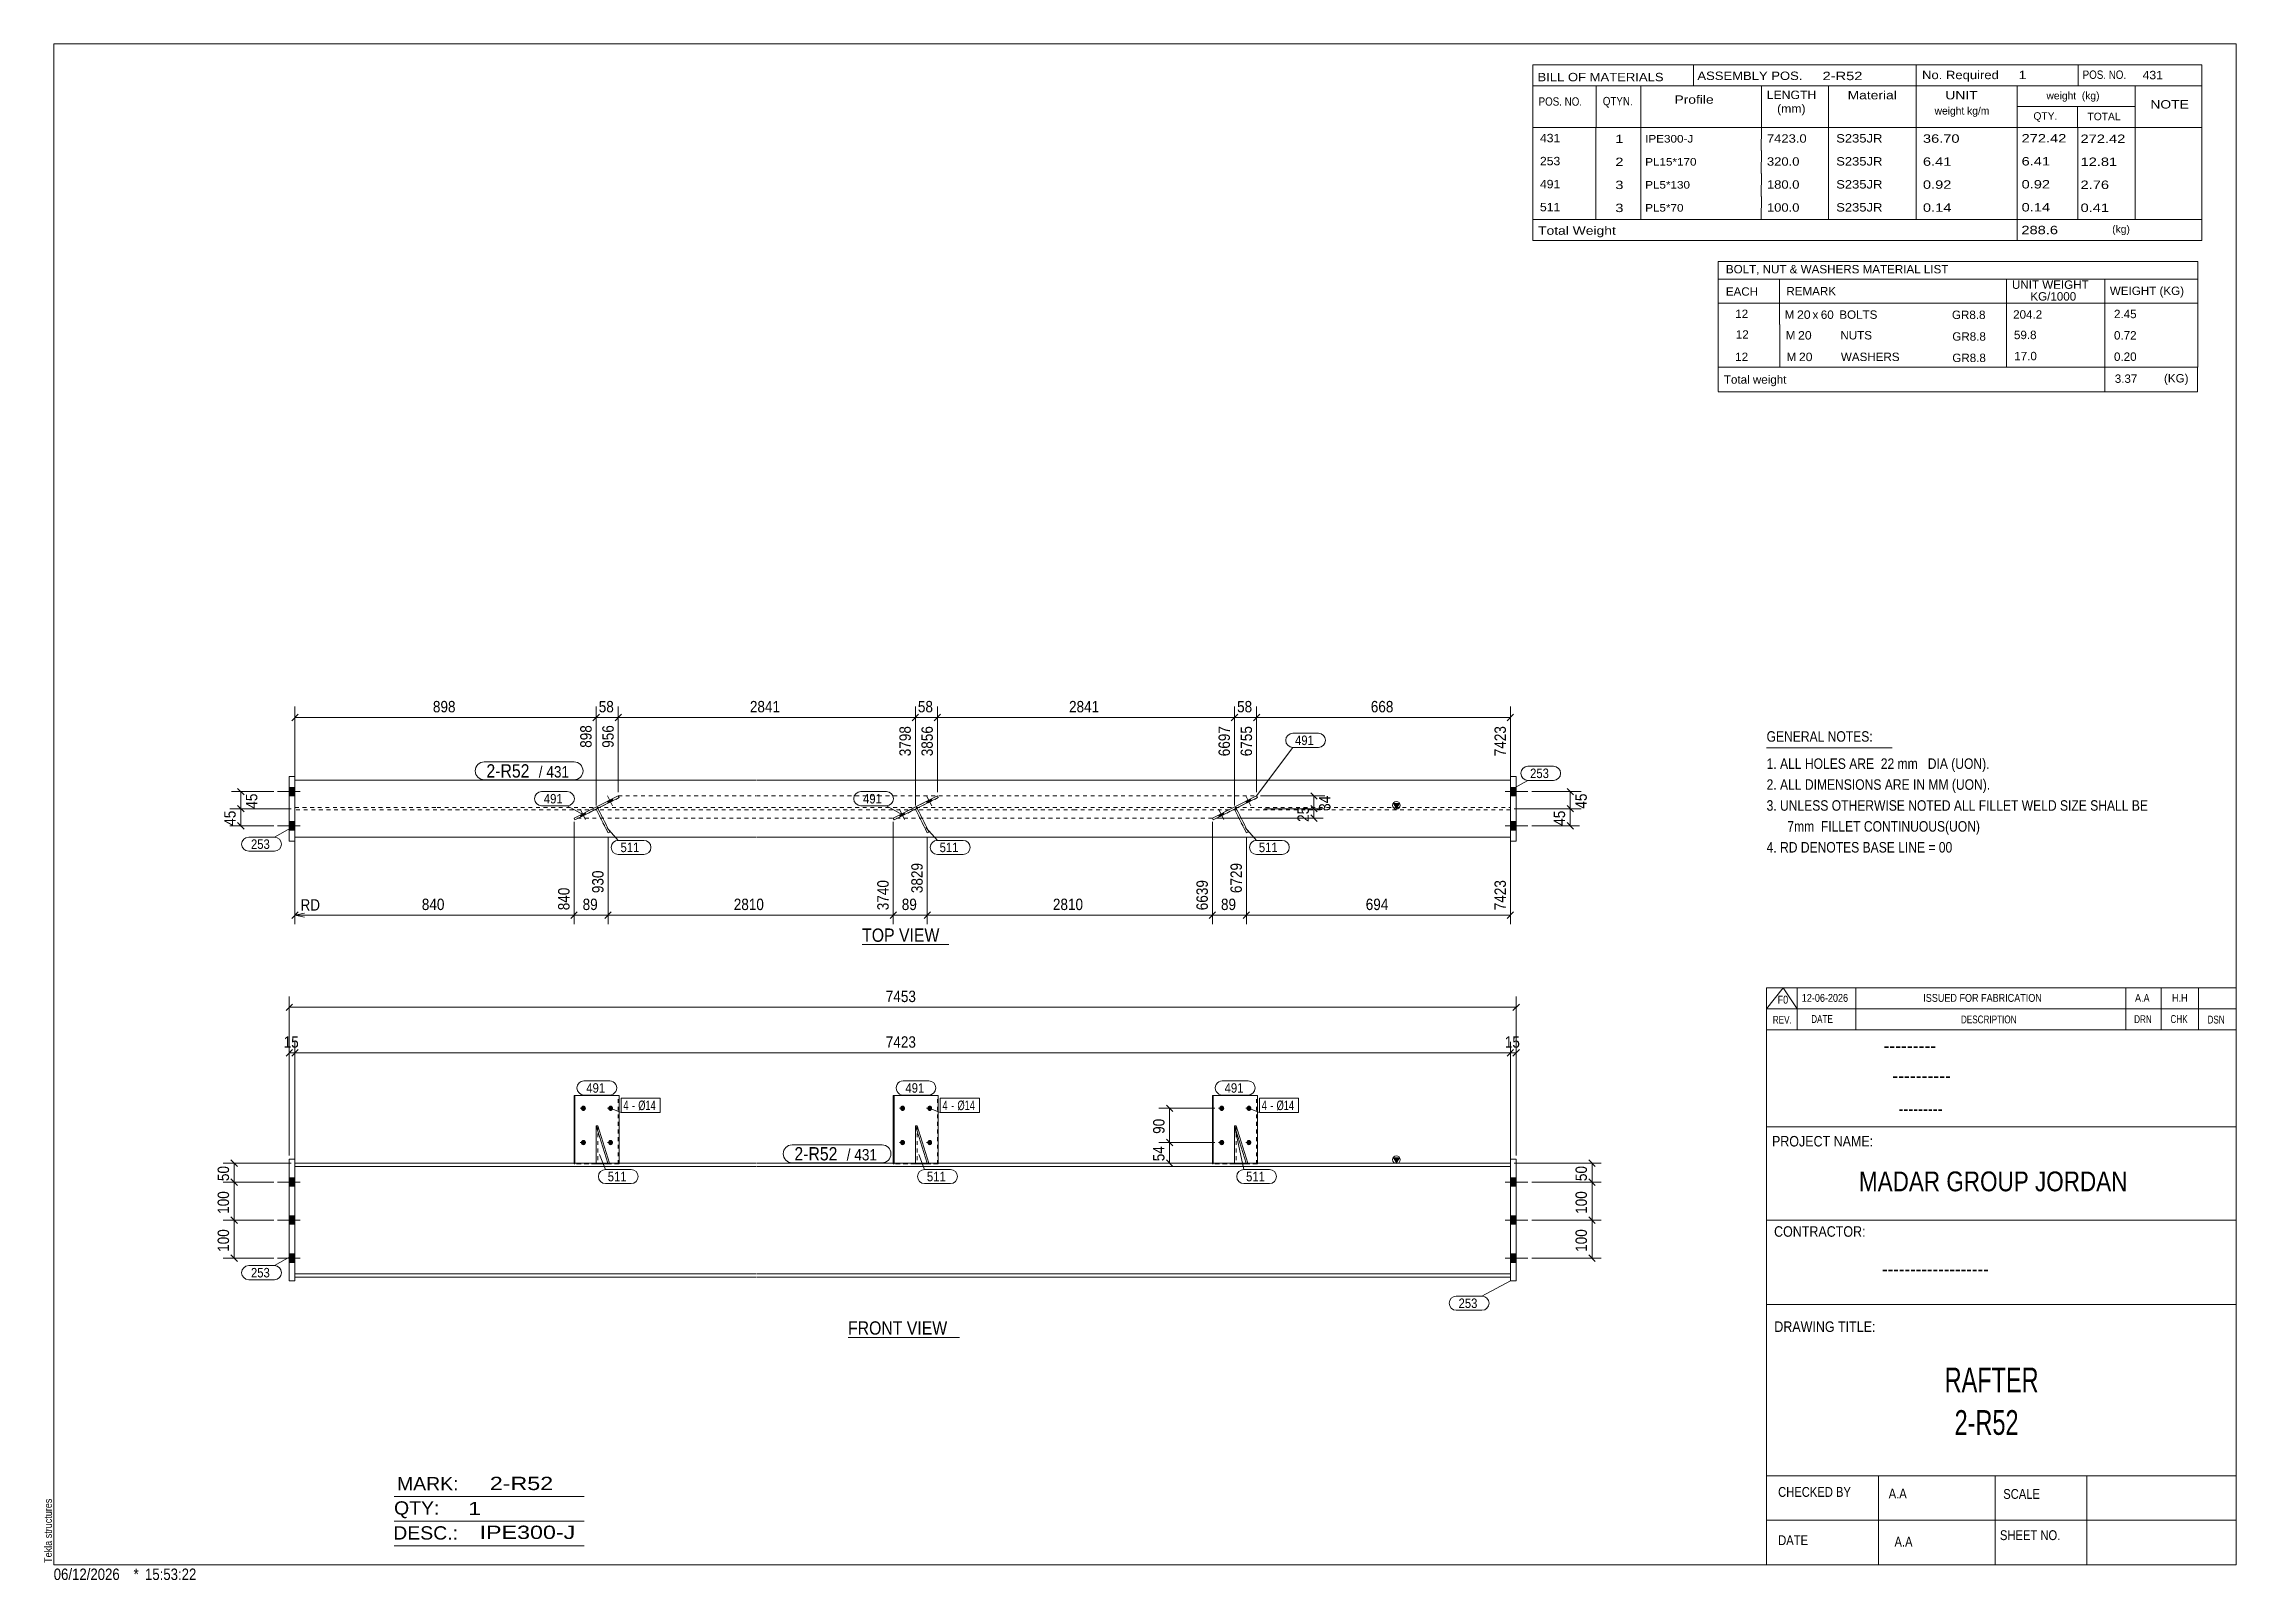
# Model space of a CAD drawing. Header units: millimetres. Extents: x 2 to 579, y 1 to 405.
import ezdxf

# ---------------------------------------------------------------- set-up
doc = ezdxf.new("R2010")
doc.units = ezdxf.units.MM
doc.linetypes.add('XKITLINE00', pattern=[0])
doc.linetypes.add('XKITLINE01', pattern=[4, 1, -1, 1, -1])
for name, color, linetype, lineweight in [('Bolt', 3, 'Continuous', 0), ('BoltMark', 7, 'Continuous', 0), ('Dimensions', 7, 'Continuous', 0), ('DrawingSheet', 5, 'Continuous', 0), ('GraphicObject', 6, 'Continuous', 0), ('OtherObjectType', 7, 'Continuous', 0), ('Part', 2, 'Continuous', 0), ('PartMark', 7, 'Continuous', 0)]:
    doc.layers.add(name, color=color, linetype=linetype, lineweight=lineweight)
doc.styles.add('@ARIAL_UNICODE_MS_BOLD', font='ARIAL.TTF')
doc.styles.add('ARIAL', font='ARIAL.TTF')
doc.styles.add('ARIAL_NARROW', font='ARIALN.TTF')
doc.styles.add('COMIC_SANS_MS_BOLD', font='COMICBD.TTF')
doc.styles.add('SWIS721_EX_BT', font='ARIAL.TTF')
doc.styles.add('SWISSE', font='ARIAL.TTF')

# ---------------------------------------------------------------- blocks, each defined once
blk = doc.blocks.new('*A1')
at = {"layer": 'Bolt'}
for points in [[(68.45, 104.54), (66.95, 104.54), (66.95, 106.74), (68.45, 106.74)], [(68.45, 104.54), (66.95, 104.54), (66.95, 106.74), (68.45, 106.74)], [(68.45, 94.54), (66.95, 94.54), (66.95, 96.74), (68.45, 96.74)], [(68.45, 94.54), (66.95, 94.54), (66.95, 96.74), (68.45, 96.74)], [(68.45, 84.54), (66.95, 84.54), (66.95, 86.74), (68.45, 86.74)], [(68.45, 84.54), (66.95, 84.54), (66.95, 86.74), (68.45, 86.74)]]:
    blk.add_hatch(color=3, dxfattribs=at).paths.add_polyline_path(points, flags=17)
at = {"layer": 'Bolt', "color": 3, "linetype": 'XKITLINE00', "lineweight": 0}
for p, q in [((63.85, 105.64), (69.85, 105.64)), ((63.85, 105.64), (69.85, 105.64)), ((66.95, 106.74), (68.45, 106.74)), ((66.95, 106.74), (68.45, 106.74)), ((66.95, 104.54), (68.45, 104.54)), ((66.95, 104.54), (68.45, 104.54)), ((63.85, 95.64), (69.85, 95.64)), ((63.85, 95.64), (69.85, 95.64)), ((66.95, 96.74), (68.45, 96.74)), ((66.95, 96.74), (68.45, 96.74)), ((66.95, 94.54), (68.45, 94.54)), ((66.95, 94.54), (68.45, 94.54)), ((66.95, 86.74), (68.45, 86.74)), ((66.95, 86.74), (68.45, 86.74)), ((63.85, 85.64), (69.85, 85.64)), ((63.85, 85.64), (69.85, 85.64)), ((66.95, 84.54), (68.45, 84.54)), ((66.95, 84.54), (68.45, 84.54))]:
    blk.add_line(p, q, dxfattribs=at)
blk = doc.blocks.new('*A2')
at = {"layer": 'Bolt'}
for points in [[(389.63, 104.54), (388.13, 104.54), (388.13, 106.74), (389.63, 106.74)], [(389.63, 104.54), (388.13, 104.54), (388.13, 106.74), (389.63, 106.74)], [(389.63, 94.54), (388.13, 94.54), (388.13, 96.74), (389.63, 96.74)], [(389.63, 94.54), (388.13, 94.54), (388.13, 96.74), (389.63, 96.74)], [(389.63, 84.54), (388.13, 84.54), (388.13, 86.74), (389.63, 86.74)], [(389.63, 84.54), (388.13, 84.54), (388.13, 86.74), (389.63, 86.74)]]:
    blk.add_hatch(color=3, dxfattribs=at).paths.add_polyline_path(points, flags=17)
at = {"layer": 'Bolt', "color": 3, "linetype": 'XKITLINE00', "lineweight": 0}
for p, q in [((392.73, 105.64), (386.73, 105.64)), ((392.73, 105.64), (386.73, 105.64)), ((389.63, 106.74), (388.13, 106.74)), ((389.63, 106.74), (388.13, 106.74)), ((389.63, 104.54), (388.13, 104.54)), ((389.63, 104.54), (388.13, 104.54)), ((392.73, 95.64), (386.73, 95.64)), ((392.73, 95.64), (386.73, 95.64)), ((389.63, 96.74), (388.13, 96.74)), ((389.63, 96.74), (388.13, 96.74)), ((389.63, 94.54), (388.13, 94.54)), ((389.63, 94.54), (388.13, 94.54)), ((389.63, 86.74), (388.13, 86.74)), ((389.63, 86.74), (388.13, 86.74)), ((392.73, 85.64), (386.73, 85.64)), ((392.73, 85.64), (386.73, 85.64)), ((389.63, 84.54), (388.13, 84.54)), ((389.63, 84.54), (388.13, 84.54))]:
    blk.add_line(p, q, dxfattribs=at)
blk = doc.blocks.new('*A3')
at = {"layer": 'Bolt'}
for points in [[(311.56, 125.09), (311.56, 125.12), (311.56, 125.16), (311.57, 125.19), (311.57, 125.22), (311.58, 125.26), (311.59, 125.29), (311.6, 125.32), (311.62, 125.35), (311.63, 125.38), (311.65, 125.41), (311.66, 125.44), (311.68, 125.47), (311.7, 125.5), (311.72, 125.52), (311.74, 125.55), (311.77, 125.57), (311.79, 125.59), (311.81, 125.61), (311.84, 125.63), (311.87, 125.65), (311.89, 125.67), (311.92, 125.69), (311.95, 125.7), (311.98, 125.71), (312.01, 125.72), (312.04, 125.73), (312.07, 125.74), (312.1, 125.74), (312.13, 125.75), (312.17, 125.75), (312.2, 125.75), (312.23, 125.75), (312.26, 125.75), (312.29, 125.74), (312.32, 125.74), (312.35, 125.73), (312.38, 125.72), (312.41, 125.71), (312.44, 125.7), (312.47, 125.69), (312.5, 125.67), (312.53, 125.65), (312.55, 125.63), (312.58, 125.61), (312.61, 125.59), (312.63, 125.57), (312.65, 125.55), (312.67, 125.52), (312.69, 125.5), (312.71, 125.47), (312.73, 125.44), (312.75, 125.41), (312.76, 125.38), (312.78, 125.35), (312.79, 125.32), (312.8, 125.29), (312.81, 125.26), (312.82, 125.22), (312.83, 125.19), (312.83, 125.16), (312.84, 125.12), (312.84, 125.09), (312.84, 125.05), (312.84, 125.02), (312.84, 124.98), (312.83, 124.95), (312.83, 124.92), (312.82, 124.88), (312.81, 124.85), (312.8, 124.82), (312.79, 124.78), (312.78, 124.75), (312.76, 124.72), (312.75, 124.69), (312.73, 124.66), (312.71, 124.64), (312.69, 124.61), (312.67, 124.58), (312.65, 124.56), (312.63, 124.53), (312.61, 124.51), (312.58, 124.49), (312.55, 124.47), (312.53, 124.45), (312.5, 124.44), (312.47, 124.42), (312.44, 124.41), (312.41, 124.39), (312.38, 124.38), (312.35, 124.37), (312.32, 124.37), (312.29, 124.36), (312.26, 124.36), (312.23, 124.35), (312.2, 124.35), (312.17, 124.35), (312.13, 124.36), (312.1, 124.36), (312.07, 124.37), (312.04, 124.37), (312.01, 124.38), (311.98, 124.39), (311.95, 124.41), (311.92, 124.42), (311.89, 124.44), (311.87, 124.45), (311.84, 124.47), (311.81, 124.49), (311.79, 124.51), (311.77, 124.53), (311.74, 124.56), (311.72, 124.58), (311.7, 124.61), (311.68, 124.64), (311.66, 124.66), (311.65, 124.69), (311.63, 124.72), (311.62, 124.75), (311.6, 124.78), (311.59, 124.82), (311.58, 124.85), (311.57, 124.88), (311.57, 124.92), (311.56, 124.95), (311.56, 124.98), (311.56, 125.02), (311.55, 125.05)], [(318.72, 125.09), (318.73, 125.12), (318.73, 125.16), (318.73, 125.19), (318.74, 125.22), (318.75, 125.26), (318.76, 125.29), (318.77, 125.32), (318.78, 125.35), (318.8, 125.38), (318.81, 125.41), (318.83, 125.44), (318.85, 125.47), (318.86, 125.5), (318.88, 125.52), (318.91, 125.55), (318.93, 125.57), (318.95, 125.59), (318.98, 125.61), (319, 125.63), (319.03, 125.65), (319.05, 125.67), (319.08, 125.69), (319.11, 125.7), (319.14, 125.71), (319.17, 125.72), (319.2, 125.73), (319.23, 125.74), (319.26, 125.74), (319.29, 125.75), (319.32, 125.75), (319.35, 125.75), (319.38, 125.75), (319.41, 125.75), (319.44, 125.74), (319.47, 125.74), (319.5, 125.73), (319.53, 125.72), (319.56, 125.71), (319.59, 125.7), (319.62, 125.69), (319.64, 125.67), (319.67, 125.65), (319.7, 125.63), (319.72, 125.61), (319.75, 125.59), (319.77, 125.57), (319.79, 125.55), (319.81, 125.52), (319.83, 125.5), (319.85, 125.47), (319.87, 125.44), (319.88, 125.41), (319.9, 125.38), (319.91, 125.35), (319.93, 125.32), (319.94, 125.29), (319.95, 125.26), (319.96, 125.22), (319.96, 125.19), (319.97, 125.16), (319.97, 125.12), (319.97, 125.09), (319.97, 125.05), (319.97, 125.02), (319.97, 124.98), (319.97, 124.95), (319.96, 124.92), (319.96, 124.88), (319.95, 124.85), (319.94, 124.82), (319.93, 124.78), (319.91, 124.75), (319.9, 124.72), (319.88, 124.69), (319.87, 124.66), (319.85, 124.64), (319.83, 124.61), (319.81, 124.58), (319.79, 124.56), (319.77, 124.53), (319.75, 124.51), (319.72, 124.49), (319.7, 124.47), (319.67, 124.45), (319.64, 124.44), (319.62, 124.42), (319.59, 124.41), (319.56, 124.39), (319.53, 124.38), (319.5, 124.37), (319.47, 124.37), (319.44, 124.36), (319.41, 124.36), (319.38, 124.35), (319.35, 124.35), (319.32, 124.35), (319.29, 124.36), (319.26, 124.36), (319.23, 124.37), (319.2, 124.37), (319.17, 124.38), (319.14, 124.39), (319.11, 124.41), (319.08, 124.42), (319.05, 124.44), (319.03, 124.45), (319, 124.47), (318.98, 124.49), (318.95, 124.51), (318.93, 124.53), (318.91, 124.56), (318.88, 124.58), (318.86, 124.61), (318.85, 124.64), (318.83, 124.66), (318.81, 124.69), (318.8, 124.72), (318.78, 124.75), (318.77, 124.78), (318.76, 124.82), (318.75, 124.85), (318.74, 124.88), (318.73, 124.92), (318.73, 124.95), (318.73, 124.98), (318.72, 125.02), (318.72, 125.05)], [(311.56, 116.09), (311.56, 116.12), (311.56, 116.16), (311.57, 116.19), (311.57, 116.22), (311.58, 116.26), (311.59, 116.29), (311.6, 116.32), (311.62, 116.35), (311.63, 116.38), (311.65, 116.41), (311.66, 116.44), (311.68, 116.47), (311.7, 116.5), (311.72, 116.52), (311.74, 116.55), (311.77, 116.57), (311.79, 116.59), (311.81, 116.61), (311.84, 116.63), (311.87, 116.65), (311.89, 116.67), (311.92, 116.69), (311.95, 116.7), (311.98, 116.71), (312.01, 116.72), (312.04, 116.73), (312.07, 116.74), (312.1, 116.74), (312.13, 116.75), (312.17, 116.75), (312.2, 116.75), (312.23, 116.75), (312.26, 116.75), (312.29, 116.74), (312.32, 116.74), (312.35, 116.73), (312.38, 116.72), (312.41, 116.71), (312.44, 116.7), (312.47, 116.69), (312.5, 116.67), (312.53, 116.65), (312.55, 116.63), (312.58, 116.61), (312.61, 116.59), (312.63, 116.57), (312.65, 116.55), (312.67, 116.52), (312.69, 116.5), (312.71, 116.47), (312.73, 116.44), (312.75, 116.41), (312.76, 116.38), (312.78, 116.35), (312.79, 116.32), (312.8, 116.29), (312.81, 116.26), (312.82, 116.22), (312.83, 116.19), (312.83, 116.16), (312.84, 116.12), (312.84, 116.09), (312.84, 116.05), (312.84, 116.02), (312.84, 115.98), (312.83, 115.95), (312.83, 115.92), (312.82, 115.88), (312.81, 115.85), (312.8, 115.82), (312.79, 115.78), (312.78, 115.75), (312.76, 115.72), (312.75, 115.69), (312.73, 115.66), (312.71, 115.64), (312.69, 115.61), (312.67, 115.58), (312.65, 115.56), (312.63, 115.53), (312.61, 115.51), (312.58, 115.49), (312.55, 115.47), (312.53, 115.45), (312.5, 115.44), (312.47, 115.42), (312.44, 115.41), (312.41, 115.39), (312.38, 115.38), (312.35, 115.37), (312.32, 115.37), (312.29, 115.36), (312.26, 115.36), (312.23, 115.35), (312.2, 115.35), (312.17, 115.35), (312.13, 115.36), (312.1, 115.36), (312.07, 115.37), (312.04, 115.37), (312.01, 115.38), (311.98, 115.39), (311.95, 115.41), (311.92, 115.42), (311.89, 115.44), (311.87, 115.45), (311.84, 115.47), (311.81, 115.49), (311.79, 115.51), (311.77, 115.53), (311.74, 115.56), (311.72, 115.58), (311.7, 115.61), (311.68, 115.64), (311.66, 115.66), (311.65, 115.69), (311.63, 115.72), (311.62, 115.75), (311.6, 115.78), (311.59, 115.82), (311.58, 115.85), (311.57, 115.88), (311.57, 115.92), (311.56, 115.95), (311.56, 115.98), (311.56, 116.02), (311.55, 116.05)], [(318.72, 116.09), (318.73, 116.12), (318.73, 116.16), (318.73, 116.19), (318.74, 116.22), (318.75, 116.26), (318.76, 116.29), (318.77, 116.32), (318.78, 116.35), (318.8, 116.38), (318.81, 116.41), (318.83, 116.44), (318.85, 116.47), (318.86, 116.5), (318.88, 116.52), (318.91, 116.55), (318.93, 116.57), (318.95, 116.59), (318.98, 116.61), (319, 116.63), (319.03, 116.65), (319.05, 116.67), (319.08, 116.69), (319.11, 116.7), (319.14, 116.71), (319.17, 116.72), (319.2, 116.73), (319.23, 116.74), (319.26, 116.74), (319.29, 116.75), (319.32, 116.75), (319.35, 116.75), (319.38, 116.75), (319.41, 116.75), (319.44, 116.74), (319.47, 116.74), (319.5, 116.73), (319.53, 116.72), (319.56, 116.71), (319.59, 116.7), (319.62, 116.69), (319.64, 116.67), (319.67, 116.65), (319.7, 116.63), (319.72, 116.61), (319.75, 116.59), (319.77, 116.57), (319.79, 116.55), (319.81, 116.52), (319.83, 116.5), (319.85, 116.47), (319.87, 116.44), (319.88, 116.41), (319.9, 116.38), (319.91, 116.35), (319.93, 116.32), (319.94, 116.29), (319.95, 116.26), (319.96, 116.22), (319.96, 116.19), (319.97, 116.16), (319.97, 116.12), (319.97, 116.09), (319.97, 116.05), (319.97, 116.02), (319.97, 115.98), (319.97, 115.95), (319.96, 115.92), (319.96, 115.88), (319.95, 115.85), (319.94, 115.82), (319.93, 115.78), (319.91, 115.75), (319.9, 115.72), (319.88, 115.69), (319.87, 115.66), (319.85, 115.64), (319.83, 115.61), (319.81, 115.58), (319.79, 115.56), (319.77, 115.53), (319.75, 115.51), (319.72, 115.49), (319.7, 115.47), (319.67, 115.45), (319.64, 115.44), (319.62, 115.42), (319.59, 115.41), (319.56, 115.39), (319.53, 115.38), (319.5, 115.37), (319.47, 115.37), (319.44, 115.36), (319.41, 115.36), (319.38, 115.35), (319.35, 115.35), (319.32, 115.35), (319.29, 115.36), (319.26, 115.36), (319.23, 115.37), (319.2, 115.37), (319.17, 115.38), (319.14, 115.39), (319.11, 115.41), (319.08, 115.42), (319.05, 115.44), (319.03, 115.45), (319, 115.47), (318.98, 115.49), (318.95, 115.51), (318.93, 115.53), (318.91, 115.56), (318.88, 115.58), (318.86, 115.61), (318.85, 115.64), (318.83, 115.66), (318.81, 115.69), (318.8, 115.72), (318.78, 115.75), (318.77, 115.78), (318.76, 115.82), (318.75, 115.85), (318.74, 115.88), (318.73, 115.92), (318.73, 115.95), (318.73, 115.98), (318.72, 116.02), (318.72, 116.05)]]:
    blk.add_hatch(color=3, dxfattribs=at).paths.add_polyline_path(points, flags=17)
at = {"layer": 'Bolt', "color": 3, "linetype": 'XKITLINE00', "lineweight": 0}
for p, q in [((312.72, 125.05), (311.37, 125.05)), ((319.87, 125.05), (318.52, 125.05)), ((312.72, 116.05), (311.37, 116.05)), ((319.87, 116.05), (318.52, 116.05))]:
    blk.add_line(p, q, dxfattribs=at)
blk = doc.blocks.new('*A4')
at = {"layer": 'Bolt'}
for points in [[(227.61, 125.09), (227.61, 125.12), (227.62, 125.16), (227.62, 125.19), (227.63, 125.22), (227.64, 125.26), (227.65, 125.29), (227.66, 125.32), (227.67, 125.35), (227.69, 125.38), (227.7, 125.41), (227.72, 125.44), (227.74, 125.47), (227.76, 125.5), (227.78, 125.52), (227.8, 125.55), (227.82, 125.57), (227.85, 125.59), (227.87, 125.61), (227.9, 125.63), (227.92, 125.65), (227.95, 125.67), (227.98, 125.69), (228.01, 125.7), (228.04, 125.71), (228.07, 125.72), (228.1, 125.73), (228.13, 125.74), (228.16, 125.74), (228.19, 125.75), (228.22, 125.75), (228.25, 125.75), (228.28, 125.75), (228.32, 125.75), (228.35, 125.74), (228.38, 125.74), (228.41, 125.73), (228.44, 125.72), (228.47, 125.71), (228.5, 125.7), (228.53, 125.69), (228.56, 125.67), (228.58, 125.65), (228.61, 125.63), (228.64, 125.61), (228.66, 125.59), (228.68, 125.57), (228.71, 125.55), (228.73, 125.52), (228.75, 125.5), (228.77, 125.47), (228.79, 125.44), (228.8, 125.41), (228.82, 125.38), (228.83, 125.35), (228.85, 125.32), (228.86, 125.29), (228.87, 125.26), (228.88, 125.22), (228.88, 125.19), (228.89, 125.16), (228.89, 125.12), (228.9, 125.09), (228.9, 125.05), (228.9, 125.02), (228.89, 124.98), (228.89, 124.95), (228.88, 124.92), (228.88, 124.88), (228.87, 124.85), (228.86, 124.82), (228.85, 124.78), (228.83, 124.75), (228.82, 124.72), (228.8, 124.69), (228.79, 124.66), (228.77, 124.64), (228.75, 124.61), (228.73, 124.58), (228.71, 124.56), (228.68, 124.53), (228.66, 124.51), (228.64, 124.49), (228.61, 124.47), (228.58, 124.45), (228.56, 124.44), (228.53, 124.42), (228.5, 124.41), (228.47, 124.39), (228.44, 124.38), (228.41, 124.37), (228.38, 124.37), (228.35, 124.36), (228.32, 124.36), (228.28, 124.35), (228.25, 124.35), (228.22, 124.35), (228.19, 124.36), (228.16, 124.36), (228.13, 124.37), (228.1, 124.37), (228.07, 124.38), (228.04, 124.39), (228.01, 124.41), (227.98, 124.42), (227.95, 124.44), (227.92, 124.45), (227.9, 124.47), (227.87, 124.49), (227.85, 124.51), (227.82, 124.53), (227.8, 124.56), (227.78, 124.58), (227.76, 124.61), (227.74, 124.64), (227.72, 124.66), (227.7, 124.69), (227.69, 124.72), (227.67, 124.75), (227.66, 124.78), (227.65, 124.82), (227.64, 124.85), (227.63, 124.88), (227.62, 124.92), (227.62, 124.95), (227.61, 124.98), (227.61, 125.02), (227.61, 125.05)], [(234.78, 125.09), (234.78, 125.12), (234.78, 125.16), (234.79, 125.19), (234.8, 125.22), (234.81, 125.26), (234.81, 125.29), (234.83, 125.32), (234.84, 125.35), (234.85, 125.38), (234.87, 125.41), (234.88, 125.44), (234.9, 125.47), (234.92, 125.5), (234.94, 125.52), (234.96, 125.55), (234.98, 125.57), (235.01, 125.59), (235.03, 125.61), (235.06, 125.63), (235.08, 125.65), (235.11, 125.67), (235.14, 125.69), (235.16, 125.7), (235.19, 125.71), (235.22, 125.72), (235.25, 125.73), (235.28, 125.74), (235.31, 125.74), (235.34, 125.75), (235.37, 125.75), (235.4, 125.75), (235.43, 125.75), (235.47, 125.75), (235.5, 125.74), (235.53, 125.74), (235.56, 125.73), (235.59, 125.72), (235.61, 125.71), (235.64, 125.7), (235.67, 125.69), (235.7, 125.67), (235.73, 125.65), (235.75, 125.63), (235.78, 125.61), (235.8, 125.59), (235.82, 125.57), (235.85, 125.55), (235.87, 125.52), (235.89, 125.5), (235.91, 125.47), (235.92, 125.44), (235.94, 125.41), (235.96, 125.38), (235.97, 125.35), (235.98, 125.32), (235.99, 125.29), (236, 125.26), (236.01, 125.22), (236.02, 125.19), (236.02, 125.16), (236.03, 125.12), (236.03, 125.09), (236.03, 125.05), (236.03, 125.02), (236.03, 124.98), (236.02, 124.95), (236.02, 124.92), (236.01, 124.88), (236, 124.85), (235.99, 124.82), (235.98, 124.78), (235.97, 124.75), (235.96, 124.72), (235.94, 124.69), (235.92, 124.66), (235.91, 124.64), (235.89, 124.61), (235.87, 124.58), (235.85, 124.56), (235.82, 124.53), (235.8, 124.51), (235.78, 124.49), (235.75, 124.47), (235.73, 124.45), (235.7, 124.44), (235.67, 124.42), (235.64, 124.41), (235.61, 124.39), (235.59, 124.38), (235.56, 124.37), (235.53, 124.37), (235.5, 124.36), (235.47, 124.36), (235.43, 124.35), (235.4, 124.35), (235.37, 124.35), (235.34, 124.36), (235.31, 124.36), (235.28, 124.37), (235.25, 124.37), (235.22, 124.38), (235.19, 124.39), (235.16, 124.41), (235.14, 124.42), (235.11, 124.44), (235.08, 124.45), (235.06, 124.47), (235.03, 124.49), (235.01, 124.51), (234.98, 124.53), (234.96, 124.56), (234.94, 124.58), (234.92, 124.61), (234.9, 124.64), (234.88, 124.66), (234.87, 124.69), (234.85, 124.72), (234.84, 124.75), (234.83, 124.78), (234.81, 124.82), (234.81, 124.85), (234.8, 124.88), (234.79, 124.92), (234.78, 124.95), (234.78, 124.98), (234.78, 125.02), (234.78, 125.05)], [(227.61, 116.09), (227.61, 116.12), (227.62, 116.16), (227.62, 116.19), (227.63, 116.22), (227.64, 116.26), (227.65, 116.29), (227.66, 116.32), (227.67, 116.35), (227.69, 116.38), (227.7, 116.41), (227.72, 116.44), (227.74, 116.47), (227.76, 116.5), (227.78, 116.52), (227.8, 116.55), (227.82, 116.57), (227.85, 116.59), (227.87, 116.61), (227.9, 116.63), (227.92, 116.65), (227.95, 116.67), (227.98, 116.69), (228.01, 116.7), (228.04, 116.71), (228.07, 116.72), (228.1, 116.73), (228.13, 116.74), (228.16, 116.74), (228.19, 116.75), (228.22, 116.75), (228.25, 116.75), (228.28, 116.75), (228.32, 116.75), (228.35, 116.74), (228.38, 116.74), (228.41, 116.73), (228.44, 116.72), (228.47, 116.71), (228.5, 116.7), (228.53, 116.69), (228.56, 116.67), (228.58, 116.65), (228.61, 116.63), (228.64, 116.61), (228.66, 116.59), (228.68, 116.57), (228.71, 116.55), (228.73, 116.52), (228.75, 116.5), (228.77, 116.47), (228.79, 116.44), (228.8, 116.41), (228.82, 116.38), (228.83, 116.35), (228.85, 116.32), (228.86, 116.29), (228.87, 116.26), (228.88, 116.22), (228.88, 116.19), (228.89, 116.16), (228.89, 116.12), (228.9, 116.09), (228.9, 116.05), (228.9, 116.02), (228.89, 115.98), (228.89, 115.95), (228.88, 115.92), (228.88, 115.88), (228.87, 115.85), (228.86, 115.82), (228.85, 115.78), (228.83, 115.75), (228.82, 115.72), (228.8, 115.69), (228.79, 115.66), (228.77, 115.64), (228.75, 115.61), (228.73, 115.58), (228.71, 115.56), (228.68, 115.53), (228.66, 115.51), (228.64, 115.49), (228.61, 115.47), (228.58, 115.45), (228.56, 115.44), (228.53, 115.42), (228.5, 115.41), (228.47, 115.39), (228.44, 115.38), (228.41, 115.37), (228.38, 115.37), (228.35, 115.36), (228.32, 115.36), (228.28, 115.35), (228.25, 115.35), (228.22, 115.35), (228.19, 115.36), (228.16, 115.36), (228.13, 115.37), (228.1, 115.37), (228.07, 115.38), (228.04, 115.39), (228.01, 115.41), (227.98, 115.42), (227.95, 115.44), (227.92, 115.45), (227.9, 115.47), (227.87, 115.49), (227.85, 115.51), (227.82, 115.53), (227.8, 115.56), (227.78, 115.58), (227.76, 115.61), (227.74, 115.64), (227.72, 115.66), (227.7, 115.69), (227.69, 115.72), (227.67, 115.75), (227.66, 115.78), (227.65, 115.82), (227.64, 115.85), (227.63, 115.88), (227.62, 115.92), (227.62, 115.95), (227.61, 115.98), (227.61, 116.02), (227.61, 116.05)], [(234.78, 116.09), (234.78, 116.12), (234.78, 116.16), (234.79, 116.19), (234.8, 116.22), (234.81, 116.26), (234.81, 116.29), (234.83, 116.32), (234.84, 116.35), (234.85, 116.38), (234.87, 116.41), (234.88, 116.44), (234.9, 116.47), (234.92, 116.5), (234.94, 116.52), (234.96, 116.55), (234.98, 116.57), (235.01, 116.59), (235.03, 116.61), (235.06, 116.63), (235.08, 116.65), (235.11, 116.67), (235.14, 116.69), (235.16, 116.7), (235.19, 116.71), (235.22, 116.72), (235.25, 116.73), (235.28, 116.74), (235.31, 116.74), (235.34, 116.75), (235.37, 116.75), (235.4, 116.75), (235.43, 116.75), (235.47, 116.75), (235.5, 116.74), (235.53, 116.74), (235.56, 116.73), (235.59, 116.72), (235.61, 116.71), (235.64, 116.7), (235.67, 116.69), (235.7, 116.67), (235.73, 116.65), (235.75, 116.63), (235.78, 116.61), (235.8, 116.59), (235.82, 116.57), (235.85, 116.55), (235.87, 116.52), (235.89, 116.5), (235.91, 116.47), (235.92, 116.44), (235.94, 116.41), (235.96, 116.38), (235.97, 116.35), (235.98, 116.32), (235.99, 116.29), (236, 116.26), (236.01, 116.22), (236.02, 116.19), (236.02, 116.16), (236.03, 116.12), (236.03, 116.09), (236.03, 116.05), (236.03, 116.02), (236.03, 115.98), (236.02, 115.95), (236.02, 115.92), (236.01, 115.88), (236, 115.85), (235.99, 115.82), (235.98, 115.78), (235.97, 115.75), (235.96, 115.72), (235.94, 115.69), (235.92, 115.66), (235.91, 115.64), (235.89, 115.61), (235.87, 115.58), (235.85, 115.56), (235.82, 115.53), (235.8, 115.51), (235.78, 115.49), (235.75, 115.47), (235.73, 115.45), (235.7, 115.44), (235.67, 115.42), (235.64, 115.41), (235.61, 115.39), (235.59, 115.38), (235.56, 115.37), (235.53, 115.37), (235.5, 115.36), (235.47, 115.36), (235.43, 115.35), (235.4, 115.35), (235.37, 115.35), (235.34, 115.36), (235.31, 115.36), (235.28, 115.37), (235.25, 115.37), (235.22, 115.38), (235.19, 115.39), (235.16, 115.41), (235.14, 115.42), (235.11, 115.44), (235.08, 115.45), (235.06, 115.47), (235.03, 115.49), (235.01, 115.51), (234.98, 115.53), (234.96, 115.56), (234.94, 115.58), (234.92, 115.61), (234.9, 115.64), (234.88, 115.66), (234.87, 115.69), (234.85, 115.72), (234.84, 115.75), (234.83, 115.78), (234.81, 115.82), (234.81, 115.85), (234.8, 115.88), (234.79, 115.92), (234.78, 115.95), (234.78, 115.98), (234.78, 116.02), (234.78, 116.05)]]:
    blk.add_hatch(color=3, dxfattribs=at).paths.add_polyline_path(points, flags=17)
at = {"layer": 'Bolt', "color": 3, "linetype": 'XKITLINE00', "lineweight": 0}
for p, q in [((228.77, 125.05), (227.43, 125.05)), ((235.92, 125.05), (234.58, 125.05)), ((228.77, 116.05), (227.43, 116.05)), ((235.92, 116.05), (234.58, 116.05))]:
    blk.add_line(p, q, dxfattribs=at)
blk = doc.blocks.new('*A5')
at = {"layer": 'Bolt'}
for points in [[(143.67, 125.09), (143.67, 125.12), (143.67, 125.16), (143.68, 125.19), (143.69, 125.22), (143.69, 125.26), (143.7, 125.29), (143.71, 125.32), (143.73, 125.35), (143.74, 125.38), (143.76, 125.41), (143.77, 125.44), (143.79, 125.47), (143.81, 125.5), (143.83, 125.52), (143.85, 125.55), (143.88, 125.57), (143.9, 125.59), (143.93, 125.61), (143.95, 125.63), (143.98, 125.65), (144.01, 125.67), (144.03, 125.69), (144.06, 125.7), (144.09, 125.71), (144.12, 125.72), (144.15, 125.73), (144.18, 125.74), (144.21, 125.74), (144.25, 125.75), (144.28, 125.75), (144.31, 125.75), (144.34, 125.75), (144.37, 125.75), (144.4, 125.74), (144.43, 125.74), (144.46, 125.73), (144.5, 125.72), (144.53, 125.71), (144.55, 125.7), (144.58, 125.69), (144.61, 125.67), (144.64, 125.65), (144.67, 125.63), (144.69, 125.61), (144.72, 125.59), (144.74, 125.57), (144.76, 125.55), (144.79, 125.52), (144.81, 125.5), (144.83, 125.47), (144.84, 125.44), (144.86, 125.41), (144.88, 125.38), (144.89, 125.35), (144.9, 125.32), (144.91, 125.29), (144.92, 125.26), (144.93, 125.22), (144.94, 125.19), (144.94, 125.16), (144.95, 125.12), (144.95, 125.09), (144.95, 125.05), (144.95, 125.02), (144.95, 124.98), (144.94, 124.95), (144.94, 124.92), (144.93, 124.88), (144.92, 124.85), (144.91, 124.82), (144.9, 124.78), (144.89, 124.75), (144.88, 124.72), (144.86, 124.69), (144.84, 124.66), (144.83, 124.64), (144.81, 124.61), (144.79, 124.58), (144.76, 124.56), (144.74, 124.53), (144.72, 124.51), (144.69, 124.49), (144.67, 124.47), (144.64, 124.45), (144.61, 124.44), (144.58, 124.42), (144.55, 124.41), (144.53, 124.39), (144.5, 124.38), (144.46, 124.37), (144.43, 124.37), (144.4, 124.36), (144.37, 124.36), (144.34, 124.35), (144.31, 124.35), (144.28, 124.35), (144.25, 124.36), (144.21, 124.36), (144.18, 124.37), (144.15, 124.37), (144.12, 124.38), (144.09, 124.39), (144.06, 124.41), (144.03, 124.42), (144.01, 124.44), (143.98, 124.45), (143.95, 124.47), (143.93, 124.49), (143.9, 124.51), (143.88, 124.53), (143.85, 124.56), (143.83, 124.58), (143.81, 124.61), (143.79, 124.64), (143.77, 124.66), (143.76, 124.69), (143.74, 124.72), (143.73, 124.75), (143.71, 124.78), (143.7, 124.82), (143.69, 124.85), (143.69, 124.88), (143.68, 124.92), (143.67, 124.95), (143.67, 124.98), (143.67, 125.02), (143.67, 125.05)], [(150.83, 125.09), (150.84, 125.12), (150.84, 125.16), (150.85, 125.19), (150.85, 125.22), (150.86, 125.26), (150.87, 125.29), (150.88, 125.32), (150.89, 125.35), (150.91, 125.38), (150.92, 125.41), (150.94, 125.44), (150.96, 125.47), (150.98, 125.5), (151, 125.52), (151.02, 125.55), (151.04, 125.57), (151.06, 125.59), (151.09, 125.61), (151.11, 125.63), (151.14, 125.65), (151.16, 125.67), (151.19, 125.69), (151.22, 125.7), (151.25, 125.71), (151.28, 125.72), (151.31, 125.73), (151.34, 125.74), (151.37, 125.74), (151.4, 125.75), (151.43, 125.75), (151.46, 125.75), (151.49, 125.75), (151.52, 125.75), (151.55, 125.74), (151.58, 125.74), (151.61, 125.73), (151.64, 125.72), (151.67, 125.71), (151.7, 125.7), (151.73, 125.69), (151.75, 125.67), (151.78, 125.65), (151.81, 125.63), (151.83, 125.61), (151.86, 125.59), (151.88, 125.57), (151.9, 125.55), (151.92, 125.52), (151.94, 125.5), (151.96, 125.47), (151.98, 125.44), (152, 125.41), (152.01, 125.38), (152.03, 125.35), (152.04, 125.32), (152.05, 125.29), (152.06, 125.26), (152.07, 125.22), (152.07, 125.19), (152.08, 125.16), (152.08, 125.12), (152.08, 125.09), (152.09, 125.05), (152.08, 125.02), (152.08, 124.98), (152.08, 124.95), (152.07, 124.92), (152.07, 124.88), (152.06, 124.85), (152.05, 124.82), (152.04, 124.78), (152.03, 124.75), (152.01, 124.72), (152, 124.69), (151.98, 124.66), (151.96, 124.64), (151.94, 124.61), (151.92, 124.58), (151.9, 124.56), (151.88, 124.53), (151.86, 124.51), (151.83, 124.49), (151.81, 124.47), (151.78, 124.45), (151.75, 124.44), (151.73, 124.42), (151.7, 124.41), (151.67, 124.39), (151.64, 124.38), (151.61, 124.37), (151.58, 124.37), (151.55, 124.36), (151.52, 124.36), (151.49, 124.35), (151.46, 124.35), (151.43, 124.35), (151.4, 124.36), (151.37, 124.36), (151.34, 124.37), (151.31, 124.37), (151.28, 124.38), (151.25, 124.39), (151.22, 124.41), (151.19, 124.42), (151.16, 124.44), (151.14, 124.45), (151.11, 124.47), (151.09, 124.49), (151.06, 124.51), (151.04, 124.53), (151.02, 124.56), (151, 124.58), (150.98, 124.61), (150.96, 124.64), (150.94, 124.66), (150.92, 124.69), (150.91, 124.72), (150.89, 124.75), (150.88, 124.78), (150.87, 124.82), (150.86, 124.85), (150.85, 124.88), (150.85, 124.92), (150.84, 124.95), (150.84, 124.98), (150.83, 125.02), (150.83, 125.05)], [(143.67, 116.09), (143.67, 116.12), (143.67, 116.16), (143.68, 116.19), (143.69, 116.22), (143.69, 116.26), (143.7, 116.29), (143.71, 116.32), (143.73, 116.35), (143.74, 116.38), (143.76, 116.41), (143.77, 116.44), (143.79, 116.47), (143.81, 116.5), (143.83, 116.52), (143.85, 116.55), (143.88, 116.57), (143.9, 116.59), (143.93, 116.61), (143.95, 116.63), (143.98, 116.65), (144.01, 116.67), (144.03, 116.69), (144.06, 116.7), (144.09, 116.71), (144.12, 116.72), (144.15, 116.73), (144.18, 116.74), (144.21, 116.74), (144.25, 116.75), (144.28, 116.75), (144.31, 116.75), (144.34, 116.75), (144.37, 116.75), (144.4, 116.74), (144.43, 116.74), (144.46, 116.73), (144.5, 116.72), (144.53, 116.71), (144.55, 116.7), (144.58, 116.69), (144.61, 116.67), (144.64, 116.65), (144.67, 116.63), (144.69, 116.61), (144.72, 116.59), (144.74, 116.57), (144.76, 116.55), (144.79, 116.52), (144.81, 116.5), (144.83, 116.47), (144.84, 116.44), (144.86, 116.41), (144.88, 116.38), (144.89, 116.35), (144.9, 116.32), (144.91, 116.29), (144.92, 116.26), (144.93, 116.22), (144.94, 116.19), (144.94, 116.16), (144.95, 116.12), (144.95, 116.09), (144.95, 116.05), (144.95, 116.02), (144.95, 115.98), (144.94, 115.95), (144.94, 115.92), (144.93, 115.88), (144.92, 115.85), (144.91, 115.82), (144.9, 115.78), (144.89, 115.75), (144.88, 115.72), (144.86, 115.69), (144.84, 115.66), (144.83, 115.64), (144.81, 115.61), (144.79, 115.58), (144.76, 115.56), (144.74, 115.53), (144.72, 115.51), (144.69, 115.49), (144.67, 115.47), (144.64, 115.45), (144.61, 115.44), (144.58, 115.42), (144.55, 115.41), (144.53, 115.39), (144.5, 115.38), (144.46, 115.37), (144.43, 115.37), (144.4, 115.36), (144.37, 115.36), (144.34, 115.35), (144.31, 115.35), (144.28, 115.35), (144.25, 115.36), (144.21, 115.36), (144.18, 115.37), (144.15, 115.37), (144.12, 115.38), (144.09, 115.39), (144.06, 115.41), (144.03, 115.42), (144.01, 115.44), (143.98, 115.45), (143.95, 115.47), (143.93, 115.49), (143.9, 115.51), (143.88, 115.53), (143.85, 115.56), (143.83, 115.58), (143.81, 115.61), (143.79, 115.64), (143.77, 115.66), (143.76, 115.69), (143.74, 115.72), (143.73, 115.75), (143.71, 115.78), (143.7, 115.82), (143.69, 115.85), (143.69, 115.88), (143.68, 115.92), (143.67, 115.95), (143.67, 115.98), (143.67, 116.02), (143.67, 116.05)], [(150.83, 116.09), (150.84, 116.12), (150.84, 116.16), (150.85, 116.19), (150.85, 116.22), (150.86, 116.26), (150.87, 116.29), (150.88, 116.32), (150.89, 116.35), (150.91, 116.38), (150.92, 116.41), (150.94, 116.44), (150.96, 116.47), (150.98, 116.5), (151, 116.52), (151.02, 116.55), (151.04, 116.57), (151.06, 116.59), (151.09, 116.61), (151.11, 116.63), (151.14, 116.65), (151.16, 116.67), (151.19, 116.69), (151.22, 116.7), (151.25, 116.71), (151.28, 116.72), (151.31, 116.73), (151.34, 116.74), (151.37, 116.74), (151.4, 116.75), (151.43, 116.75), (151.46, 116.75), (151.49, 116.75), (151.52, 116.75), (151.55, 116.74), (151.58, 116.74), (151.61, 116.73), (151.64, 116.72), (151.67, 116.71), (151.7, 116.7), (151.73, 116.69), (151.75, 116.67), (151.78, 116.65), (151.81, 116.63), (151.83, 116.61), (151.86, 116.59), (151.88, 116.57), (151.9, 116.55), (151.92, 116.52), (151.94, 116.5), (151.96, 116.47), (151.98, 116.44), (152, 116.41), (152.01, 116.38), (152.03, 116.35), (152.04, 116.32), (152.05, 116.29), (152.06, 116.26), (152.07, 116.22), (152.07, 116.19), (152.08, 116.16), (152.08, 116.12), (152.08, 116.09), (152.09, 116.05), (152.08, 116.02), (152.08, 115.98), (152.08, 115.95), (152.07, 115.92), (152.07, 115.88), (152.06, 115.85), (152.05, 115.82), (152.04, 115.78), (152.03, 115.75), (152.01, 115.72), (152, 115.69), (151.98, 115.66), (151.96, 115.64), (151.94, 115.61), (151.92, 115.58), (151.9, 115.56), (151.88, 115.53), (151.86, 115.51), (151.83, 115.49), (151.81, 115.47), (151.78, 115.45), (151.75, 115.44), (151.73, 115.42), (151.7, 115.41), (151.67, 115.39), (151.64, 115.38), (151.61, 115.37), (151.58, 115.37), (151.55, 115.36), (151.52, 115.36), (151.49, 115.35), (151.46, 115.35), (151.43, 115.35), (151.4, 115.36), (151.37, 115.36), (151.34, 115.37), (151.31, 115.37), (151.28, 115.38), (151.25, 115.39), (151.22, 115.41), (151.19, 115.42), (151.16, 115.44), (151.14, 115.45), (151.11, 115.47), (151.09, 115.49), (151.06, 115.51), (151.04, 115.53), (151.02, 115.56), (151, 115.58), (150.98, 115.61), (150.96, 115.64), (150.94, 115.66), (150.92, 115.69), (150.91, 115.72), (150.89, 115.75), (150.88, 115.78), (150.87, 115.82), (150.86, 115.85), (150.85, 115.88), (150.85, 115.92), (150.84, 115.95), (150.84, 115.98), (150.83, 116.02), (150.83, 116.05)]]:
    blk.add_hatch(color=3, dxfattribs=at).paths.add_polyline_path(points, flags=17)
at = {"layer": 'Bolt', "color": 3, "linetype": 'XKITLINE00', "lineweight": 0}
for p, q in [((144.83, 125.05), (143.48, 125.05)), ((151.98, 125.05), (150.63, 125.05)), ((144.83, 116.05), (143.48, 116.05)), ((151.98, 116.05), (150.63, 116.05))]:
    blk.add_line(p, q, dxfattribs=at)
blk = doc.blocks.new('*A6')
at = {"layer": 'Part'}
blk.add_hatch(color=2, dxfattribs=at).paths.add_polyline_path([(357.33, 112.04), (358.93, 112.04), (358.13, 110.64)], flags=17)
at = {"layer": 'Part', "color": 2, "linetype": 'XKITLINE00', "lineweight": 0}
for p, q in [((105.75, 110.64), (68.45, 110.64)), ((68.45, 109.74), (105.75, 109.74)), ((189.69, 110.64), (105.85, 110.64)), ((105.85, 109.74), (189.69, 109.74)), ((273.64, 110.64), (189.79, 110.64)), ((189.79, 109.74), (273.64, 109.74)), ((388.13, 110.64), (273.74, 110.64)), ((273.74, 109.74), (388.13, 109.74)), ((358.13, 110.64), (357.33, 112.04)), ((357.33, 112.04), (358.93, 112.04)), ((358.93, 112.04), (358.13, 110.64)), ((105.75, 81.54), (68.45, 81.54)), ((189.69, 81.54), (105.85, 81.54)), ((273.64, 81.54), (189.79, 81.54)), ((388.13, 81.54), (273.74, 81.54)), ((105.75, 80.64), (68.45, 80.64)), ((189.69, 80.64), (105.85, 80.64)), ((273.64, 80.64), (189.79, 80.64)), ((388.13, 80.64), (273.74, 80.64))]:
    blk.add_line(p, q, dxfattribs=at)
at = {"layer": 'Part', "color": 7, "linetype": 'XKITLINE01', "lineweight": 0}
for p, q in [((68.45, 80.64), (68.45, 110.64)), ((388.13, 81.54), (388.13, 110.64)), ((388.13, 80.64), (388.13, 81.54))]:
    blk.add_line(p, q, dxfattribs=at)
at = {"layer": 'Part', "color": 2, "linetype": 'XKITLINE00', "lineweight": 0}
blk.add_circle((358.13, 111.54), 1, dxfattribs=at)
blk = doc.blocks.new('*A7')
at = {"layer": 'Part', "color": 2, "linetype": 'XKITLINE00', "lineweight": 0}
for p, q in [((66.95, 111.64), (66.95, 79.64)), ((68.45, 111.64), (66.95, 111.64)), ((68.45, 79.64), (68.45, 111.64)), ((68.45, 79.64), (66.95, 79.64)), ((66.95, 79.64), (66.95, 79.64)), ((68.45, 79.64), (68.45, 79.64))]:
    blk.add_line(p, q, dxfattribs=at)
at = {"layer": 'Part', "color": 7, "linetype": 'XKITLINE01', "lineweight": 0}
for p, q in [((66.95, 111.64), (66.95, 111.64)), ((68.45, 111.64), (66.95, 111.64)), ((66.95, 79.64), (68.45, 79.64))]:
    blk.add_line(p, q, dxfattribs=at)
blk = doc.blocks.new('*A8')
at = {"layer": 'Part', "color": 2, "linetype": 'XKITLINE00', "lineweight": 0}
for p, q in [((388.13, 111.64), (389.63, 111.64)), ((388.13, 111.64), (388.13, 79.64)), ((389.63, 79.64), (389.63, 111.64)), ((389.63, 79.64), (388.13, 79.64)), ((388.13, 79.64), (388.13, 79.64)), ((389.63, 79.64), (389.63, 79.64))]:
    blk.add_line(p, q, dxfattribs=at)
at = {"layer": 'Part', "color": 7, "linetype": 'XKITLINE01', "lineweight": 0}
for p, q in [((388.13, 111.64), (388.13, 111.64)), ((389.63, 111.64), (388.13, 111.64)), ((389.63, 111.64), (389.63, 111.64)), ((388.13, 79.64), (389.63, 79.64))]:
    blk.add_line(p, q, dxfattribs=at)
blk = doc.blocks.new('*A9')
at = {"layer": 'Part', "color": 2, "linetype": 'XKITLINE00', "lineweight": 0}
for p, q in [((309.74, 128.45), (309.74, 110.64)), ((309.96, 128.45), (309.74, 128.45)), ((321.58, 128.45), (309.96, 128.45)), ((309.96, 128.45), (309.96, 110.64)), ((321.58, 128.45), (321.58, 110.64))]:
    blk.add_line(p, q, dxfattribs=at)
at = {"layer": 'Part', "color": 7, "linetype": 'XKITLINE01', "lineweight": 0}
for p, q in [((321.36, 128.45), (309.74, 128.45)), ((321.36, 110.45), (321.36, 128.45)), ((321.36, 128.45), (321.58, 128.45)), ((309.74, 110.64), (309.74, 110.45)), ((321.36, 110.45), (309.74, 110.45)), ((309.74, 110.45), (309.96, 110.45)), ((309.96, 110.64), (309.96, 110.45)), ((321.58, 110.45), (309.96, 110.45)), ((321.58, 110.45), (321.36, 110.45)), ((321.58, 110.64), (321.58, 110.45))]:
    blk.add_line(p, q, dxfattribs=at)
blk = doc.blocks.new('*A10')
at = {"layer": 'Part', "color": 2, "linetype": 'XKITLINE00', "lineweight": 0}
for p, q in [((318.63, 110.64), (315.55, 120.45)), ((315.55, 120.45), (315.55, 110.64)), ((315.55, 120.45), (316, 120.45)), ((319.08, 110.64), (316, 120.45))]:
    blk.add_line(p, q, dxfattribs=at)
at = {"layer": 'Part', "color": 7, "linetype": 'XKITLINE01', "lineweight": 0}
for p, q in [((316, 120.45), (316, 110.45)), ((315.55, 110.64), (315.55, 110.45)), ((315.55, 110.45), (318.69, 110.45)), ((315.55, 110.45), (316, 110.45)), ((319.13, 110.45), (316, 110.45)), ((318.69, 110.45), (318.63, 110.64)), ((318.69, 110.45), (319.13, 110.45)), ((319.13, 110.45), (319.08, 110.64))]:
    blk.add_line(p, q, dxfattribs=at)
blk = doc.blocks.new('*A11')
at = {"layer": 'Part', "color": 2, "linetype": 'XKITLINE00', "lineweight": 0}
for p, q in [((225.79, 128.45), (225.79, 110.64)), ((226.02, 128.45), (225.79, 128.45)), ((237.64, 128.45), (226.02, 128.45)), ((226.02, 128.45), (226.02, 110.64)), ((237.64, 128.45), (237.64, 110.64))]:
    blk.add_line(p, q, dxfattribs=at)
at = {"layer": 'Part', "color": 7, "linetype": 'XKITLINE01', "lineweight": 0}
for p, q in [((237.41, 128.45), (225.79, 128.45)), ((237.41, 110.45), (237.41, 128.45)), ((237.41, 128.45), (237.64, 128.45)), ((225.79, 110.64), (225.79, 110.45)), ((237.41, 110.45), (225.79, 110.45)), ((225.79, 110.45), (226.02, 110.45)), ((226.02, 110.64), (226.02, 110.45)), ((237.64, 110.45), (226.02, 110.45)), ((237.64, 110.45), (237.41, 110.45)), ((237.64, 110.64), (237.64, 110.45))]:
    blk.add_line(p, q, dxfattribs=at)
blk = doc.blocks.new('*A12')
at = {"layer": 'Part', "color": 2, "linetype": 'XKITLINE00', "lineweight": 0}
for p, q in [((234.69, 110.64), (231.61, 120.45)), ((231.61, 120.45), (231.61, 110.64)), ((231.61, 120.45), (232.05, 120.45)), ((235.13, 110.64), (232.05, 120.45))]:
    blk.add_line(p, q, dxfattribs=at)
at = {"layer": 'Part', "color": 7, "linetype": 'XKITLINE01', "lineweight": 0}
for p, q in [((232.05, 120.45), (232.05, 110.45)), ((231.61, 110.64), (231.61, 110.45)), ((231.61, 110.45), (234.74, 110.45)), ((231.61, 110.45), (232.05, 110.45)), ((235.19, 110.45), (232.05, 110.45)), ((234.74, 110.45), (234.69, 110.64)), ((234.74, 110.45), (235.19, 110.45)), ((235.19, 110.45), (235.13, 110.64))]:
    blk.add_line(p, q, dxfattribs=at)
blk = doc.blocks.new('*A13')
at = {"layer": 'Part', "color": 2, "linetype": 'XKITLINE00', "lineweight": 0}
for p, q in [((141.85, 128.45), (141.85, 110.64)), ((142.07, 128.45), (141.85, 128.45)), ((153.69, 128.45), (142.07, 128.45)), ((142.07, 128.45), (142.07, 110.64)), ((153.69, 128.45), (153.69, 110.64))]:
    blk.add_line(p, q, dxfattribs=at)
at = {"layer": 'Part', "color": 7, "linetype": 'XKITLINE01', "lineweight": 0}
for p, q in [((153.47, 128.45), (141.85, 128.45)), ((153.47, 110.45), (153.47, 128.45)), ((153.47, 128.45), (153.69, 128.45)), ((141.85, 110.64), (141.85, 110.45)), ((153.47, 110.45), (141.85, 110.45)), ((141.85, 110.45), (142.07, 110.45)), ((142.07, 110.64), (142.07, 110.45)), ((153.69, 110.45), (142.07, 110.45)), ((153.69, 110.45), (153.47, 110.45)), ((153.69, 110.64), (153.69, 110.45))]:
    blk.add_line(p, q, dxfattribs=at)
blk = doc.blocks.new('*A14')
at = {"layer": 'Part', "color": 2, "linetype": 'XKITLINE00', "lineweight": 0}
for p, q in [((150.74, 110.64), (147.66, 120.45)), ((147.66, 120.45), (147.66, 110.64)), ((147.66, 120.45), (148.11, 120.45)), ((151.19, 110.64), (148.11, 120.45))]:
    blk.add_line(p, q, dxfattribs=at)
at = {"layer": 'Part', "color": 7, "linetype": 'XKITLINE01', "lineweight": 0}
for p, q in [((148.11, 120.45), (148.11, 110.45)), ((147.66, 110.64), (147.66, 110.45)), ((147.66, 110.45), (150.8, 110.45)), ((147.66, 110.45), (148.11, 110.45)), ((151.25, 110.45), (148.11, 110.45)), ((150.8, 110.45), (150.74, 110.64)), ((150.8, 110.45), (151.25, 110.45)), ((151.25, 110.45), (151.19, 110.64))]:
    blk.add_line(p, q, dxfattribs=at)
blk = doc.blocks.new('*A15')
at = {"layer": 'Bolt'}
for points in [[(66.95, 209.44), (68.45, 209.44), (68.45, 207.24), (66.95, 207.24)], [(66.95, 209.44), (68.45, 209.44), (68.45, 207.24), (66.95, 207.24)], [(66.95, 209.44), (68.45, 209.44), (68.45, 207.24), (66.95, 207.24)], [(66.95, 200.44), (68.45, 200.44), (68.45, 198.24), (66.95, 198.24)], [(66.95, 200.44), (68.45, 200.44), (68.45, 198.24), (66.95, 198.24)], [(66.95, 200.44), (68.45, 200.44), (68.45, 198.24), (66.95, 198.24)]]:
    blk.add_hatch(color=3, dxfattribs=at).paths.add_polyline_path(points, flags=17)
at = {"layer": 'Bolt', "color": 3, "linetype": 'XKITLINE00', "lineweight": 0}
for p, q in [((63.85, 208.34), (69.85, 208.34)), ((63.85, 208.34), (69.85, 208.34)), ((63.85, 208.34), (69.85, 208.34)), ((66.95, 209.44), (68.45, 209.44)), ((66.95, 209.44), (68.45, 209.44)), ((66.95, 209.44), (68.45, 209.44)), ((66.95, 207.24), (68.45, 207.24)), ((66.95, 207.24), (68.45, 207.24)), ((66.95, 207.24), (68.45, 207.24)), ((63.85, 199.34), (69.85, 199.34)), ((63.85, 199.34), (69.85, 199.34)), ((63.85, 199.34), (69.85, 199.34)), ((66.95, 200.44), (68.45, 200.44)), ((66.95, 200.44), (68.45, 200.44)), ((66.95, 200.44), (68.45, 200.44)), ((66.95, 198.24), (68.45, 198.24)), ((66.95, 198.24), (68.45, 198.24)), ((66.95, 198.24), (68.45, 198.24))]:
    blk.add_line(p, q, dxfattribs=at)
blk = doc.blocks.new('*A16')
at = {"layer": 'Bolt'}
for points in [[(388.13, 209.44), (389.63, 209.44), (389.63, 207.24), (388.13, 207.24)], [(388.13, 209.44), (389.63, 209.44), (389.63, 207.24), (388.13, 207.24)], [(388.13, 209.44), (389.63, 209.44), (389.63, 207.24), (388.13, 207.24)], [(388.13, 200.44), (389.63, 200.44), (389.63, 198.24), (388.13, 198.24)], [(388.13, 200.44), (389.63, 200.44), (389.63, 198.24), (388.13, 198.24)], [(388.13, 200.44), (389.63, 200.44), (389.63, 198.24), (388.13, 198.24)]]:
    blk.add_hatch(color=3, dxfattribs=at).paths.add_polyline_path(points, flags=17)
at = {"layer": 'Bolt', "color": 3, "linetype": 'XKITLINE00', "lineweight": 0}
for p, q in [((392.73, 208.34), (386.73, 208.34)), ((392.73, 208.34), (386.73, 208.34)), ((392.73, 208.34), (386.73, 208.34)), ((389.63, 209.44), (388.13, 209.44)), ((389.63, 209.44), (388.13, 209.44)), ((389.63, 209.44), (388.13, 209.44)), ((389.63, 207.24), (388.13, 207.24)), ((389.63, 207.24), (388.13, 207.24)), ((389.63, 207.24), (388.13, 207.24)), ((392.73, 199.34), (386.73, 199.34)), ((392.73, 199.34), (386.73, 199.34)), ((392.73, 199.34), (386.73, 199.34)), ((389.63, 200.44), (388.13, 200.44)), ((389.63, 200.44), (388.13, 200.44)), ((389.63, 200.44), (388.13, 200.44)), ((389.63, 198.24), (388.13, 198.24)), ((389.63, 198.24), (388.13, 198.24)), ((389.63, 198.24), (388.13, 198.24))]:
    blk.add_line(p, q, dxfattribs=at)
blk = doc.blocks.new('*A17')
at = {"layer": 'Bolt'}
for points in [[(311.57, 201.73), (311.35, 202.18), (312.6, 202.8), (312.82, 202.36)], [(311.57, 201.73), (311.35, 202.18), (312.6, 202.8), (312.82, 202.36)], [(318.72, 205.32), (318.5, 205.76), (319.75, 206.39), (319.97, 205.94)], [(318.72, 205.32), (318.5, 205.76), (319.75, 206.39), (319.97, 205.94)]]:
    blk.add_hatch(color=3, dxfattribs=at).paths.add_polyline_path(points, flags=17)
at = {"layer": 'Bolt', "color": 3, "linetype": 'XKITLINE00', "lineweight": 0}
for p, q in [((311.57, 201.73), (311.35, 202.18)), ((311.57, 201.73), (311.35, 202.18)), ((312.72, 201.01), (311.37, 203.69)), ((312.72, 201.01), (311.37, 203.69)), ((312.82, 202.36), (312.6, 202.8)), ((312.82, 202.36), (312.6, 202.8)), ((318.72, 205.32), (318.5, 205.76)), ((318.72, 205.32), (318.5, 205.76)), ((319.87, 204.59), (318.52, 207.27)), ((319.87, 204.59), (318.52, 207.27)), ((319.97, 205.94), (319.75, 206.39)), ((319.97, 205.94), (319.75, 206.39))]:
    blk.add_line(p, q, dxfattribs=at)
blk = doc.blocks.new('*A18')
at = {"layer": 'Bolt'}
for points in [[(227.63, 201.73), (227.4, 202.18), (228.65, 202.8), (228.88, 202.36)], [(227.63, 201.73), (227.4, 202.18), (228.65, 202.8), (228.88, 202.36)], [(234.78, 205.32), (234.55, 205.76), (235.81, 206.39), (236.03, 205.94)], [(234.78, 205.32), (234.55, 205.76), (235.81, 206.39), (236.03, 205.94)]]:
    blk.add_hatch(color=3, dxfattribs=at).paths.add_polyline_path(points, flags=17)
at = {"layer": 'Bolt', "color": 3, "linetype": 'XKITLINE00', "lineweight": 0}
for p, q in [((227.63, 201.73), (227.4, 202.18)), ((227.63, 201.73), (227.4, 202.18)), ((228.77, 201.01), (227.43, 203.69)), ((228.77, 201.01), (227.43, 203.69)), ((228.88, 202.36), (228.65, 202.8)), ((228.88, 202.36), (228.65, 202.8)), ((234.78, 205.32), (234.55, 205.76)), ((234.78, 205.32), (234.55, 205.76)), ((235.92, 204.59), (234.58, 207.27)), ((235.92, 204.59), (234.58, 207.27)), ((236.03, 205.94), (235.81, 206.39)), ((236.03, 205.94), (235.81, 206.39))]:
    blk.add_line(p, q, dxfattribs=at)
blk = doc.blocks.new('*A19')
at = {"layer": 'Bolt'}
for points in [[(143.68, 201.73), (143.46, 202.18), (144.71, 202.8), (144.93, 202.36)], [(143.68, 201.73), (143.46, 202.18), (144.71, 202.8), (144.93, 202.36)], [(150.83, 205.32), (150.61, 205.76), (151.86, 206.39), (152.09, 205.94)], [(150.83, 205.32), (150.61, 205.76), (151.86, 206.39), (152.09, 205.94)]]:
    blk.add_hatch(color=3, dxfattribs=at).paths.add_polyline_path(points, flags=17)
at = {"layer": 'Bolt', "color": 3, "linetype": 'XKITLINE00', "lineweight": 0}
for p, q in [((143.68, 201.73), (143.46, 202.18)), ((143.68, 201.73), (143.46, 202.18)), ((144.83, 201.01), (143.48, 203.69)), ((144.83, 201.01), (143.48, 203.69)), ((144.93, 202.36), (144.71, 202.8)), ((144.93, 202.36), (144.71, 202.8)), ((150.83, 205.32), (150.61, 205.76)), ((150.83, 205.32), (150.61, 205.76)), ((151.98, 204.59), (150.63, 207.27)), ((151.98, 204.59), (150.63, 207.27)), ((152.09, 205.94), (151.86, 206.39)), ((152.09, 205.94), (151.86, 206.39))]:
    blk.add_line(p, q, dxfattribs=at)
blk = doc.blocks.new('*A20')
at = {"layer": 'Part'}
blk.add_hatch(color=2, dxfattribs=at).paths.add_polyline_path([(357.33, 205.24), (358.93, 205.24), (358.13, 203.84)], flags=17)
at = {"layer": 'Part', "color": 2, "linetype": 'XKITLINE00', "lineweight": 0}
for p, q in [((68.45, 211.34), (105.75, 211.34)), ((105.85, 211.34), (189.69, 211.34)), ((189.79, 211.34), (273.64, 211.34)), ((273.74, 211.34), (388.13, 211.34)), ((358.13, 203.84), (357.33, 205.24)), ((357.33, 205.24), (358.93, 205.24)), ((358.93, 205.24), (358.13, 203.84)), ((68.45, 196.34), (105.75, 196.34)), ((105.85, 196.34), (189.69, 196.34)), ((189.79, 196.34), (273.64, 196.34)), ((273.74, 196.34), (388.13, 196.34))]:
    blk.add_line(p, q, dxfattribs=at)
at = {"layer": 'Part', "color": 7, "linetype": 'XKITLINE01', "lineweight": 0}
for p, q in [((68.45, 196.34), (68.45, 211.34)), ((388.13, 196.34), (388.13, 211.34)), ((68.45, 204.16), (105.75, 204.16)), ((105.75, 203.51), (68.45, 203.51)), ((105.85, 204.16), (189.69, 204.16)), ((189.69, 203.51), (105.85, 203.51)), ((189.79, 204.16), (273.64, 204.16)), ((273.64, 203.51), (189.79, 203.51)), ((273.74, 204.16), (388.13, 204.16)), ((388.13, 203.51), (273.74, 203.51))]:
    blk.add_line(p, q, dxfattribs=at)
at = {"layer": 'Part', "color": 2, "linetype": 'XKITLINE00', "lineweight": 0}
blk.add_circle((358.13, 204.74), 1, dxfattribs=at)
blk = doc.blocks.new('*A21')
at = {"layer": 'Part', "color": 2, "linetype": 'XKITLINE00', "lineweight": 0}
for p, q in [((66.95, 212.34), (66.95, 212.34)), ((66.95, 212.34), (68.45, 212.34)), ((66.95, 212.34), (66.95, 195.34)), ((68.45, 212.34), (68.45, 212.34)), ((68.45, 212.34), (68.45, 195.34)), ((66.95, 195.34), (66.95, 195.34)), ((66.95, 195.34), (68.45, 195.34)), ((68.45, 195.34), (68.45, 195.34))]:
    blk.add_line(p, q, dxfattribs=at)
at = {"layer": 'Part', "color": 7, "linetype": 'XKITLINE01', "lineweight": 0}
for p, q in [((66.95, 212.34), (68.45, 212.34)), ((66.95, 212.34), (66.95, 212.34)), ((66.95, 195.34), (68.45, 195.34))]:
    blk.add_line(p, q, dxfattribs=at)
blk = doc.blocks.new('*A22')
at = {"layer": 'Part', "color": 2, "linetype": 'XKITLINE00', "lineweight": 0}
for p, q in [((388.13, 212.34), (388.13, 212.34)), ((388.13, 195.34), (388.13, 212.34)), ((389.63, 212.34), (388.13, 212.34)), ((389.63, 212.34), (389.63, 212.34)), ((389.63, 195.34), (389.63, 212.34)), ((388.13, 195.34), (388.13, 195.34)), ((388.13, 195.34), (389.63, 195.34)), ((389.63, 195.34), (389.63, 195.34))]:
    blk.add_line(p, q, dxfattribs=at)
at = {"layer": 'Part', "color": 7, "linetype": 'XKITLINE01', "lineweight": 0}
for p, q in [((388.13, 212.34), (389.63, 212.34)), ((388.13, 195.34), (389.63, 195.34))]:
    blk.add_line(p, q, dxfattribs=at)
blk = doc.blocks.new('*A23')
at = {"layer": 'Part', "color": 2, "linetype": 'XKITLINE00', "lineweight": 0}
for p, q in [((321.36, 207.2), (309.74, 201.37)), ((321.58, 206.75), (309.96, 200.92)), ((321.36, 207.2), (321.36, 207.2)), ((321.36, 207.2), (321.58, 206.75)), ((321.58, 206.75), (321.58, 206.75)), ((309.74, 201.37), (309.74, 201.37)), ((309.96, 200.92), (309.74, 201.37)), ((309.96, 200.92), (309.96, 200.92))]:
    blk.add_line(p, q, dxfattribs=at)
at = {"layer": 'Part', "color": 7, "linetype": 'XKITLINE01', "lineweight": 0}
for p, q in [((321.36, 207.2), (309.74, 201.37)), ((321.58, 206.75), (309.96, 200.92)), ((321.58, 206.75), (321.36, 207.2)), ((309.74, 201.37), (309.96, 200.92))]:
    blk.add_line(p, q, dxfattribs=at)
blk = doc.blocks.new('*A24')
at = {"layer": 'Part', "color": 7, "linetype": 'XKITLINE01', "lineweight": 0}
for p, q in [((315.55, 203.72), (316, 203.95)), ((315.55, 203.72), (316, 203.95)), ((318.69, 197.47), (315.55, 203.72)), ((315.55, 203.72), (315.55, 203.72)), ((319.13, 197.69), (316, 203.95)), ((316, 203.95), (316, 203.95)), ((318.69, 197.47), (319.13, 197.69))]:
    blk.add_line(p, q, dxfattribs=at)
at = {"layer": 'Part', "color": 2, "linetype": 'XKITLINE00', "lineweight": 0}
for p, q in [((318.63, 197.58), (315.55, 203.72)), ((316, 203.95), (319.08, 197.81))]:
    blk.add_line(p, q, dxfattribs=at)
blk = doc.blocks.new('*A25')
at = {"layer": 'Part', "color": 2, "linetype": 'XKITLINE00', "lineweight": 0}
for p, q in [((237.41, 207.2), (225.79, 201.37)), ((237.64, 206.75), (226.02, 200.92)), ((237.41, 207.2), (237.41, 207.2)), ((237.41, 207.2), (237.64, 206.75)), ((237.64, 206.75), (237.64, 206.75)), ((225.79, 201.37), (225.79, 201.37)), ((226.02, 200.92), (225.79, 201.37)), ((226.02, 200.92), (226.02, 200.92))]:
    blk.add_line(p, q, dxfattribs=at)
at = {"layer": 'Part', "color": 7, "linetype": 'XKITLINE01', "lineweight": 0}
for p, q in [((237.41, 207.2), (225.79, 201.37)), ((237.64, 206.75), (226.02, 200.92)), ((237.64, 206.75), (237.41, 207.2)), ((225.79, 201.37), (226.02, 200.92))]:
    blk.add_line(p, q, dxfattribs=at)
blk = doc.blocks.new('*A26')
at = {"layer": 'Part', "color": 7, "linetype": 'XKITLINE01', "lineweight": 0}
for p, q in [((231.61, 203.72), (232.05, 203.95)), ((231.61, 203.72), (232.05, 203.95)), ((234.74, 197.47), (231.61, 203.72)), ((231.61, 203.72), (231.61, 203.72)), ((235.19, 197.69), (232.05, 203.95)), ((232.05, 203.95), (232.05, 203.95)), ((234.74, 197.47), (235.19, 197.69))]:
    blk.add_line(p, q, dxfattribs=at)
at = {"layer": 'Part', "color": 2, "linetype": 'XKITLINE00', "lineweight": 0}
for p, q in [((234.69, 197.58), (231.61, 203.72)), ((232.05, 203.95), (235.13, 197.81))]:
    blk.add_line(p, q, dxfattribs=at)
blk = doc.blocks.new('*A27')
at = {"layer": 'Part', "color": 2, "linetype": 'XKITLINE00', "lineweight": 0}
for p, q in [((153.47, 207.2), (141.85, 201.37)), ((153.69, 206.75), (142.07, 200.92)), ((153.47, 207.2), (153.47, 207.2)), ((153.47, 207.2), (153.69, 206.75)), ((153.69, 206.75), (153.69, 206.75)), ((141.85, 201.37), (141.85, 201.37)), ((142.07, 200.92), (141.85, 201.37)), ((142.07, 200.92), (142.07, 200.92))]:
    blk.add_line(p, q, dxfattribs=at)
at = {"layer": 'Part', "color": 7, "linetype": 'XKITLINE01', "lineweight": 0}
for p, q in [((153.47, 207.2), (141.85, 201.37)), ((153.69, 206.75), (142.07, 200.92)), ((153.69, 206.75), (153.47, 207.2)), ((141.85, 201.37), (142.07, 200.92))]:
    blk.add_line(p, q, dxfattribs=at)
blk = doc.blocks.new('*A28')
at = {"layer": 'Part', "color": 7, "linetype": 'XKITLINE01', "lineweight": 0}
for p, q in [((147.66, 203.72), (148.11, 203.95)), ((147.66, 203.72), (148.11, 203.95)), ((150.8, 197.47), (147.66, 203.72)), ((147.66, 203.72), (147.66, 203.72)), ((151.25, 197.69), (148.11, 203.95)), ((148.11, 203.95), (148.11, 203.95)), ((150.8, 197.47), (151.25, 197.69))]:
    blk.add_line(p, q, dxfattribs=at)
at = {"layer": 'Part', "color": 2, "linetype": 'XKITLINE00', "lineweight": 0}
for p, q in [((150.74, 197.58), (147.66, 203.72)), ((148.11, 203.95), (151.19, 197.81))]:
    blk.add_line(p, q, dxfattribs=at)
blk = doc.blocks.new('*A29')
at = {"layer": 'GraphicObject', "color": 1, "linetype": 'XKITLINE01', "lineweight": 0}
for p, q in [((153.47, 207.2), (189.69, 207.2)), ((189.79, 207.2), (273.64, 207.2)), ((273.74, 207.2), (321.36, 207.2))]:
    blk.add_line(p, q, dxfattribs=at)
blk = doc.blocks.new('*A30')
at = {"layer": 'GraphicObject', "color": 1, "linetype": 'XKITLINE01', "lineweight": 0}
for p, q in [((189.69, 201.37), (141.85, 201.37)), ((273.64, 201.37), (189.79, 201.37)), ((309.74, 201.37), (273.74, 201.37))]:
    blk.add_line(p, q, dxfattribs=at)
blk = doc.blocks.new('*A31')
at = {"layer": 'DrawingSheet', "color": 5, "linetype": 'XKITLINE00', "lineweight": 0}
for p, q in [((579, 405), (5, 405)), ((5, 405), (5, 5)), ((579, 5), (579, 405)), ((5, 5), (579, 5))]:
    blk.add_line(p, q, dxfattribs=at)
at = {"layer": 'DrawingSheet', "color": 5, "style": 'ARIAL', "width": 0.85}
blk.add_text('Tekla structures', height=2, rotation=90, dxfattribs=at).set_placement((4.5, 5.5))
blk = doc.blocks.new('*A32')
at = {"layer": 'OtherObjectType', "color": 7, "linetype": 'XKITLINE00', "lineweight": 0}
for p, q in [((442.76, 347.8), (442.75, 336.8)), ((442.76, 347.8), (568.88, 347.8)), ((568.88, 347.8), (568.88, 336.8)), ((442.75, 343.15), (568.88, 343.15)), ((458.87, 343.16), (458.87, 336.8)), ((518.57, 343.16), (518.57, 336.8)), ((544.47, 343.14), (544.47, 336.8)), ((442.76, 336.77), (442.76, 331.27)), ((442.77, 336.8), (568.88, 336.8)), ((458.92, 336.8), (458.92, 331.18)), ((518.57, 336.8), (518.57, 331.18)), ((544.5, 336.8), (544.5, 331.3)), ((568.88, 336.8), (568.88, 331.3)), ((442.79, 331.18), (442.79, 325.57)), ((458.95, 331.18), (458.95, 325.56)), ((518.57, 331.18), (518.57, 325.56)), ((544.5, 331.18), (544.5, 325.68)), ((568.88, 331.18), (568.88, 325.68)), ((442.79, 325.55), (442.79, 319.98)), ((458.95, 325.56), (458.95, 319.94)), ((518.57, 325.56), (518.57, 319.94)), ((544.5, 325.56), (544.5, 319.95)), ((568.88, 325.56), (568.88, 319.95)), ((568.88, 319.95), (442.75, 319.98)), ((442.78, 319.94), (442.78, 313.54)), ((442.85, 319.94), (568.87, 319.94)), ((544.5, 319.91), (544.5, 313.49)), ((568.87, 319.91), (568.87, 313.5)), ((442.77, 313.5), (568.87, 313.5))]:
    blk.add_line(p, q, dxfattribs=at)
at = {"layer": 'OtherObjectType', "color": 7, "style": 'ARIAL_NARROW'}
for s, width, p in [('BOLT, NUT & WASHERS MATERIAL LIST', 1.211571, (444.79, 344.64)), ('EACH', 1.211571, (444.78, 338.77)), ('REMARK', 1.211571, (460.7, 338.86)), ('UNIT WEIGHT', 1.211571, (520.03, 340.57)), ('WEIGHT (KG)', 1.211571, (545.78, 338.95)), ('12', 1.211571, (447.26, 332.9)), ('M', 1.211571, (460.26, 332.7)), ('20', 1.275, (463.5, 332.68)), ('60', 1.211571, (469.76, 332.67)), ('BOLTS', 1.211571, (474.63, 332.69)), ('GR8.8', 1.211571, (504.25, 332.64)), ('204.2', 1.211571, (520.34, 332.73)), (' KG/1000', 1.211571, (524.02, 337.48)), ('2.45', 1.211571, (546.87, 332.86)), ('12', 1.211571, (447.4, 327.46)), ('M', 1.211571, (460.54, 327.26)), ('20', 1.275, (463.78, 327.24)), ('x', 1.211571, (467.58, 332.68)), ('NUTS', 1.211571, (474.91, 327.26)), ('GR8.8', 1.211571, (504.35, 326.94)), ('59.8', 1.211571, (520.56, 327.35)), ('0.72', 1.211571, (546.87, 327.24)), ('12', 1.211571, (447.24, 321.59)), ('M', 1.211571, (460.76, 321.59)), ('20', 1.275, (464, 321.57)), ('WASHERS', 1.211571, (475.04, 321.58)), ('GR8.8', 1.211571, (504.35, 321.32)), ('17.0', 1.211571, (520.64, 321.79)), ('0.20', 1.211571, (546.87, 321.63)), ('Total weight', 1.211571, (444.26, 315.62)), ('3.37', 1.211571, (547.07, 315.85)), ('(KG)', 1.211571, (560.02, 315.95))]:
    blk.add_text(s, height=2.2, dxfattribs=dict(at, width=width)).set_placement(p)
blk = doc.blocks.new('*A33')
at = {"layer": 'OtherObjectType', "color": 7, "linetype": 'XKITLINE00', "lineweight": 0}
blk.add_line((455.5, 219.82), (488.5, 219.82), dxfattribs=at)
at = {"layer": 'OtherObjectType', "color": 7, "style": 'ARIAL_NARROW', "width": 1.008832}
for s, p in [('GENERAL NOTES:', (455.5, 221.47)), ('1. ALL HOLES ARE  22 mm   DIA (UON).', (455.5, 214.32)), ('2. ALL DIMENSIONS ARE IN MM (UON).', (455.5, 208.82)), ('3. UNLESS OTHERWISE NOTED ALL FILLET WELD SIZE SHALL BE', (455.5, 203.32)), ('7mm  FILLET CONTINUOUS(UON)', (460.95, 197.82)), ('4. RD DENOTES BASE LINE = 00', (455.5, 192.32))]:
    blk.add_text(s, height=2.75, dxfattribs=at).set_placement(p)
blk = doc.blocks.new('*A34')
at = {"layer": 'OtherObjectType', "color": 7, "linetype": 'XKITLINE00', "lineweight": 0}
for p, q in [((455.5, 156.76), (579, 156.76)), ((455.5, 151.21), (459.82, 156.76)), ((455.5, 151.21), (455.5, 156.76)), ((459.82, 156.76), (463.53, 151.21)), ((463.53, 151.21), (463.53, 156.76)), ((478.97, 151.21), (478.97, 156.76)), ((549.98, 151.21), (549.98, 156.76)), ((559.24, 151.21), (559.24, 156.76)), ((569.12, 151.21), (569.12, 156.76)), ((579, 151.21), (579, 156.76)), ((455.5, 151.21), (579, 151.21)), ((455.5, 145.65), (455.5, 151.21)), ((459.21, 151.21), (579, 151.21)), ((463.53, 145.65), (463.53, 151.21)), ((478.97, 145.65), (478.97, 151.21)), ((549.98, 145.65), (549.98, 151.21)), ((559.24, 145.65), (559.24, 151.21)), ((569.12, 145.65), (569.12, 151.21)), ((579, 145.65), (579, 151.21))]:
    blk.add_line(p, q, dxfattribs=at)
at = {"layer": 'OtherObjectType', "color": 7, "style": 'ARIAL_NARROW'}
for s, height, width, p in [('F0', 2.058, 1.008832, (458.4, 152.59)), ('12-06-2026', 2.058, 1.008832, (464.76, 153.06)), ('ISSUED FOR FABRICATION', 2.0583, 1.008832, (496.71, 153.06)), ('A.A', 2.058, 1.008832, (552.4, 153.06)), ('H.H', 2.058, 1.008832, (562.13, 153.06)), ('REV.', 2.058, 0.907949, (457.13, 147.31)), ('DATE', 2.058, 0.907949, (467.23, 147.5)), ('DESCRIPTION', 2.0583, 0.907949, (506.61, 147.39)), ('DRN', 2.058, 0.907949, (552.17, 147.47)), ('CHK', 2.058, 0.907949, (561.72, 147.5)), ('DSN', 2.058, 0.907949, (571.47, 147.35))]:
    blk.add_text(s, height=height, dxfattribs=dict(at, width=width)).set_placement(p)
blk = doc.blocks.new('*A35')
at = {"layer": 'OtherObjectType', "color": 6, "linetype": 'XKITLINE00', "lineweight": 0}
for p, q in [((94.5, 23), (144.5, 23)), ((94.5, 16.5), (144.5, 16.5)), ((94.5, 10), (144.5, 10))]:
    blk.add_line(p, q, dxfattribs=at)
at = {"layer": 'OtherObjectType', "color": 6, "style": 'ARIAL_NARROW'}
for s, width, p in [('MARK:', 1.275, (95.27, 24.58)), ('2-R52', 1.525501, (119.69, 24.65)), ('QTY:', 1.275, (94.5, 18.19)), ('1', 1.525501, (113.99, 18.05)), ('DESC.:', 1.275, (94.29, 11.63)), ('IPE300-J', 1.525501, (117, 11.79))]:
    blk.add_text(s, height=3.5, dxfattribs=dict(at, width=width)).set_placement(p)
blk = doc.blocks.new('*A36')
at = {"layer": 'OtherObjectType', "color": 2, "linetype": 'XKITLINE00', "lineweight": 0}
for p, q in [((455.5, 145.65), (579, 145.65)), ((455.5, 5), (455.5, 145.64)), ((578.98, 145.64), (579, 5)), ((579, 120.14), (455.5, 120.14)), ((455.5, 95.63), (579, 95.63)), ((579, 73.49), (455.5, 73.49)), ((579, 28.4), (455.5, 28.4)), ((484.94, 28.4), (484.94, 5)), ((515.62, 5), (515.62, 28.4)), ((539.75, 5), (539.75, 28.4)), ((579, 16.7), (455.5, 16.7)), ((579, 5), (455.5, 5))]:
    blk.add_line(p, q, dxfattribs=at)
at = {"layer": 'OtherObjectType', "color": 4, "style": '@ARIAL_UNICODE_MS_BOLD', "width": 0.85}
blk.add_text('---------', height=3.9, dxfattribs=at).set_placement((486.23, 139.59))
at = {"layer": 'OtherObjectType', "color": 7, "style": 'ARIAL', "width": 0.85}
for s, height, p in [('----------', 3.9, (488.56, 131.77)), ('---------', 3.25, (490.21, 123.31))]:
    blk.add_text(s, height=height, dxfattribs=at).set_placement(p)
at = {"layer": 'OtherObjectType', "color": 3, "width": 0.85}
for s, style, p in [('PROJECT NAME:', 'SWIS721_EX_BT', (456.92, 115.01)), ('CONTRACTOR:', 'SWISSE', (457.47, 91.27)), ('DRAWING TITLE:', 'SWIS721_EX_BT', (457.53, 66.24))]:
    blk.add_text(s, height=2.7618, dxfattribs=dict(at, style=style)).set_placement(p)
at = {"layer": 'OtherObjectType', "color": 7, "width": 0.85}
for s, height, p in [('MADAR GROUP JORDAN', 5.2, (479.79, 103.23)), ('CHECKED BY', 2.592, (458.53, 22.86)), ('A.A', 2.592, (487.61, 22.45)), ('SCALE', 2.592, (517.74, 22.33)), ('DATE', 2.592, (458.54, 10.16)), ('A.A', 2.592, (489.14, 9.76)), ('SHEET NO.', 2.592, (516.87, 11.49))]:
    blk.add_text(s, height=height, dxfattribs=at).set_placement(p)
at = {"layer": 'OtherObjectType', "color": 1}
for s, height, style, width, p in [('-------------------', 3.9, 'COMIC_SANS_MS_BOLD', 0.85, (485.87, 80.86)), ('RAFTER', 6.5, 'ARIAL', 0.68, (502.34, 50.37)), ('2-R52', 6.5, 'ARIAL', 0.68, (504.95, 39.17))]:
    blk.add_text(s, height=height, dxfattribs=dict(at, style=style, width=width)).set_placement(p)
blk = doc.blocks.new('*A37')
at = {"layer": 'OtherObjectType', "color": 7, "linetype": 'XKITLINE00', "lineweight": 0}
for p, q in [((393.98, 399.5), (569.98, 399.5)), ((393.98, 399.5), (393.98, 388.5)), ((436.26, 399.42), (436.26, 393.87)), ((494.85, 394), (494.85, 399.5)), ((537.43, 393.96), (537.43, 399.42)), ((569.98, 394), (569.98, 399.5)), ((393.98, 394), (569.98, 394)), ((410.64, 394), (410.64, 383)), ((422.4, 393.98), (422.4, 383.03)), ((454.12, 393.99), (454.13, 383)), ((471.78, 393.98), (471.78, 383)), ((494.85, 393.98), (494.85, 383)), ((521.43, 394), (521.43, 383)), ((552.42, 394), (552.42, 383)), ((569.98, 394), (569.98, 388.5)), ((393.98, 388.5), (393.98, 383)), ((521.45, 388.52), (552.45, 388.52)), ((537.28, 388.52), (537.28, 383)), ((569.98, 388.5), (569.98, 383)), ((393.98, 383), (569.98, 383)), ((393.98, 383), (393.98, 376.95)), ((410.63, 383), (410.63, 376.95)), ((422.44, 382.99), (422.44, 376.95)), ((454.12, 383), (454.11, 376.95)), ((471.79, 383), (471.79, 376.95)), ((494.87, 383), (494.87, 376.95)), ((521.44, 383), (521.44, 376.95)), ((537.33, 382.95), (537.33, 376.95)), ((552.43, 383), (552.43, 376.95)), ((569.98, 383), (569.98, 376.95)), ((393.98, 376.95), (393.98, 370.9)), ((410.63, 376.95), (410.63, 370.9)), ((422.44, 376.94), (422.44, 370.9)), ((454.12, 376.95), (454.11, 370.9)), ((471.79, 376.95), (471.79, 370.9)), ((494.87, 376.95), (494.87, 370.9)), ((521.44, 376.95), (521.44, 370.9)), ((537.33, 376.9), (537.33, 370.9)), ((552.43, 376.95), (552.43, 370.9)), ((569.98, 376.95), (569.98, 370.9)), ((393.98, 370.9), (393.98, 364.85)), ((410.63, 370.9), (410.63, 364.85)), ((422.44, 370.89), (422.44, 364.85)), ((454.12, 370.9), (454.11, 364.85)), ((471.79, 370.9), (471.79, 364.85)), ((494.87, 370.9), (494.87, 364.85)), ((521.44, 370.9), (521.44, 364.85)), ((537.33, 370.85), (537.33, 364.85)), ((552.43, 370.9), (552.43, 364.85)), ((569.98, 370.9), (569.98, 364.85)), ((393.98, 364.85), (393.98, 358.8)), ((410.63, 364.85), (410.63, 358.8)), ((422.44, 364.84), (422.44, 358.8)), ((454.12, 364.85), (454.11, 358.8)), ((471.79, 364.85), (471.79, 358.8)), ((494.87, 364.85), (494.87, 358.8)), ((521.44, 364.85), (521.44, 358.8)), ((537.33, 364.8), (537.33, 358.8)), ((552.43, 364.85), (552.43, 358.8)), ((569.98, 364.85), (569.98, 358.8)), ((393.98, 358.8), (569.98, 358.8)), ((393.98, 358.8), (393.98, 353.3)), ((521.44, 358.8), (521.44, 353.3)), ((569.98, 358.8), (569.98, 353.3)), ((393.98, 353.3), (569.98, 353.3))]:
    blk.add_line(p, q, dxfattribs=at)
at = {"layer": 'OtherObjectType', "color": 7, "style": 'ARIAL_NARROW'}
for s, height, width, p in [('No. Required', 2.2, 1.36, (496.39, 395.72)), ('1', 2.2, 1.525501, (521.75, 395.72)), ('POS. NO.', 2.2, 1.02, (538.63, 395.79)), ('431', 2.2, 1.270501, (554.4, 395.69)), ('BILL OF MATERIALS', 2.2, 1.36, (395.25, 395.16)), ('ASSEMBLY POS.', 2.2, 1.36, (437.3, 395.5)), ('LENGTH', 2.2, 1.275, (455.54, 390.49)), ('2-R52', 2.2, 1.525501, (470.23, 395.46)), ('Material', 2.2, 1.445, (476.81, 390.41)), ('UNIT', 2.2, 1.445, (502.52, 390.4)), ('weight  (kg)', 1.98, 1.19, (529.11, 390.39)), ('POS. NO.', 2.2, 1.02, (395.53, 388.74)), ('QTYN.', 2.2, 1.02, (412.42, 388.84)), ('Profile', 2.2, 1.445, (431.26, 389.25)), ('(mm)', 2.2, 1.275, (458.26, 386.86)), ('weight kg/m', 1.98, 1.19, (499.69, 386.4)), ('QTY.', 1.98, 1.19, (525.68, 385.03)), ('TOTAL', 1.98, 1.19, (539.9, 384.91)), ('NOTE', 2.2, 1.445, (556.44, 387.99)), ('431', 2.2, 1.270501, (395.89, 379.12)), ('1', 2.2, 1.525501, (415.71, 378.91)), ('IPE300-J', 1.98, 1.355501, (423.56, 379.04)), ('7423.0', 2.2, 1.355501, (455.59, 379.01)), ('S235JR', 2.2, 1.355501, (473.81, 379.05)), ('36.70', 2.2, 1.525501, (496.62, 378.99)), ('272.42', 2.2, 1.525501, (522.57, 379.07)), ('272.42', 2.2, 1.525501, (538.08, 378.94)), ('253', 2.2, 1.270501, (395.89, 373.07)), ('2', 2.2, 1.525501, (415.71, 372.86)), ('PL15*170', 1.98, 1.355501, (423.56, 372.99)), ('320.0', 2.2, 1.355501, (455.59, 372.96)), ('S235JR', 2.2, 1.355501, (473.81, 373)), ('6.41', 2.2, 1.525501, (496.62, 372.94)), ('6.41', 2.2, 1.525501, (522.57, 373.02)), ('12.81', 2.2, 1.525501, (538.08, 372.89)), ('491', 2.2, 1.270501, (395.89, 367.02)), ('3', 2.2, 1.525501, (415.71, 366.81)), ('180.0', 2.2, 1.355501, (455.59, 366.91)), ('S235JR', 2.2, 1.355501, (473.81, 366.95)), ('0.92', 2.2, 1.525501, (496.62, 366.89)), ('0.92', 2.2, 1.525501, (522.57, 366.97)), ('2.76', 2.2, 1.525501, (538.08, 366.84)), ('PL5*130', 1.98, 1.355501, (423.56, 366.94)), ('511', 2.2, 1.270501, (395.89, 360.97)), ('3', 2.2, 1.525501, (415.71, 360.76)), ('PL5*70', 1.98, 1.355501, (423.56, 360.89)), ('100.0', 2.2, 1.355501, (455.59, 360.86)), ('S235JR', 2.2, 1.355501, (473.81, 360.9)), ('0.14', 2.2, 1.525501, (496.62, 360.84)), ('0.14', 2.2, 1.525501, (522.57, 360.92)), ('0.41', 2.2, 1.525501, (538.08, 360.79)), ('Total Weight', 2.2, 1.445, (395.4, 354.79)), ('288.6', 2.2, 1.525501, (522.52, 354.94)), ('(kg)', 1.98, 1.19, (546.4, 355.31))]:
    blk.add_text(s, height=height, dxfattribs=dict(at, width=width)).set_placement(p)
blk = doc.blocks.new('*A38')
at = {"layer": 'OtherObjectType', "color": 7, "style": 'ARIAL_NARROW', "width": 1.008832}
for s, p in [('06/12/2026', (4.99, 1)), ('*', (26, 1)), ('15:53:22', (29, 1))]:
    blk.add_text(s, height=3, dxfattribs=at).set_placement(p)
blk = doc.blocks.new('*A39')
at = {"layer": 'Dimensions', "color": 7, "linetype": 'XKITLINE00', "lineweight": 0}
for p, q in [((67.8, 152.48), (66.1, 150.79)), ((66.95, 112.64), (66.95, 154.49)), ((66.95, 151.64), (389.63, 151.64)), ((390.47, 152.48), (388.78, 150.79)), ((389.63, 112.64), (389.63, 154.49))]:
    blk.add_line(p, q, dxfattribs=at)
at = {"layer": 'Dimensions', "color": 3}
for p in [(66.95, 151.64), (389.63, 151.64)]:
    blk.add_point(p, dxfattribs=at)
at = {"layer": 'Dimensions', "color": 3, "style": 'ARIAL', "width": 0.85}
blk.add_text('7453', height=3, dxfattribs=at).set_placement((223.84, 152.99))
blk = doc.blocks.new('*A40')
at = {"layer": 'Dimensions', "color": 7, "linetype": 'XKITLINE00', "lineweight": 0}
for p, q in [((67.8, 140.48), (66.1, 138.79)), ((66.95, 112.64), (66.95, 142.49)), ((66.95, 139.64), (68.45, 139.64)), ((69.3, 140.48), (67.6, 138.79)), ((68.45, 111.64), (68.45, 142.49))]:
    blk.add_line(p, q, dxfattribs=at)
at = {"layer": 'Dimensions', "color": 3}
for p in [(66.95, 139.64), (68.45, 139.64)]:
    blk.add_point(p, dxfattribs=at)
at = {"layer": 'Dimensions', "color": 3, "style": 'ARIAL', "width": 0.85}
blk.add_text('15', height=3, dxfattribs=at).set_placement((65.47, 140.99))
blk = doc.blocks.new('*A41')
at = {"layer": 'Dimensions', "color": 7, "linetype": 'XKITLINE00', "lineweight": 0}
for p, q in [((69.3, 140.48), (67.6, 138.79)), ((68.45, 111.64), (68.45, 142.49)), ((68.45, 139.64), (388.13, 139.64)), ((388.97, 140.48), (387.28, 138.79)), ((388.13, 111.64), (388.13, 142.49))]:
    blk.add_line(p, q, dxfattribs=at)
at = {"layer": 'Dimensions', "color": 3}
for p in [(68.45, 139.64), (388.13, 139.64)]:
    blk.add_point(p, dxfattribs=at)
at = {"layer": 'Dimensions', "color": 3, "style": 'ARIAL', "width": 0.85}
blk.add_text('7423', height=3, dxfattribs=at).set_placement((223.84, 140.99))
blk = doc.blocks.new('*A42')
at = {"layer": 'Dimensions', "color": 7, "linetype": 'XKITLINE00', "lineweight": 0}
for p, q in [((388.97, 140.48), (387.28, 138.79)), ((388.13, 111.64), (388.13, 142.49)), ((388.13, 139.64), (389.63, 139.64)), ((390.47, 140.48), (388.78, 138.79)), ((389.63, 112.64), (389.63, 142.49))]:
    blk.add_line(p, q, dxfattribs=at)
at = {"layer": 'Dimensions', "color": 3}
for p in [(388.13, 139.64), (389.63, 139.64)]:
    blk.add_point(p, dxfattribs=at)
at = {"layer": 'Dimensions', "color": 3, "style": 'ARIAL', "width": 0.85}
blk.add_text('15', height=3, dxfattribs=at).set_placement((386.65, 140.99))
blk = doc.blocks.new('*A43')
at = {"layer": 'Dimensions', "color": 7, "linetype": 'XKITLINE00', "lineweight": 0}
for p, q in [((310.37, 116.05), (295.64, 116.05)), ((297.65, 116.9), (299.34, 115.2)), ((298.49, 110.64), (298.49, 116.05)), ((310.37, 110.64), (295.64, 110.64)), ((297.65, 111.48), (299.34, 109.79))]:
    blk.add_line(p, q, dxfattribs=at)
at = {"layer": 'Dimensions', "color": 3}
for p in [(298.49, 116.05), (298.49, 110.64)]:
    blk.add_point(p, dxfattribs=at)
at = {"layer": 'Dimensions', "color": 3, "style": 'ARIAL', "width": 0.85}
blk.add_text('54', height=3, rotation=90.00021, dxfattribs=at).set_placement((297.14, 111.12))
blk = doc.blocks.new('*A44')
at = {"layer": 'Dimensions', "color": 7, "linetype": 'XKITLINE00', "lineweight": 0}
for p, q in [((310.37, 125.05), (295.64, 125.05)), ((297.65, 125.9), (299.34, 124.2)), ((298.49, 116.05), (298.49, 125.05)), ((310.37, 116.05), (295.64, 116.05)), ((297.65, 116.9), (299.34, 115.2))]:
    blk.add_line(p, q, dxfattribs=at)
at = {"layer": 'Dimensions', "color": 3}
for p in [(298.49, 125.05), (298.49, 116.05)]:
    blk.add_point(p, dxfattribs=at)
at = {"layer": 'Dimensions', "color": 3, "style": 'ARIAL', "width": 0.85}
blk.add_text('90', height=3, rotation=90.00021, dxfattribs=at).set_placement((297.14, 118.33))
blk = doc.blocks.new('*A45')
at = {"layer": 'Dimensions', "color": 7, "linetype": 'XKITLINE00', "lineweight": 0}
for p, q in [((393.73, 95.64), (411.99, 95.64)), ((408.74, 96.48), (410.44, 94.79)), ((409.59, 85.64), (409.59, 95.64)), ((393.73, 85.64), (411.99, 85.64)), ((408.74, 86.48), (410.44, 84.79))]:
    blk.add_line(p, q, dxfattribs=at)
at = {"layer": 'Dimensions', "color": 3}
for p in [(409.59, 95.64), (409.59, 85.64)]:
    blk.add_point(p, dxfattribs=at)
at = {"layer": 'Dimensions', "color": 3, "style": 'ARIAL', "width": 0.85}
blk.add_text('100', height=3, rotation=90.00021, dxfattribs=at).set_placement((408.24, 87.3))
blk = doc.blocks.new('*A46')
at = {"layer": 'Dimensions', "color": 7, "linetype": 'XKITLINE00', "lineweight": 0}
for p, q in [((393.73, 105.64), (411.99, 105.64)), ((408.74, 106.48), (410.44, 104.79)), ((409.59, 95.64), (409.59, 105.64)), ((393.73, 95.64), (411.99, 95.64)), ((408.74, 96.48), (410.44, 94.79))]:
    blk.add_line(p, q, dxfattribs=at)
at = {"layer": 'Dimensions', "color": 3}
for p in [(409.59, 105.64), (409.59, 95.64)]:
    blk.add_point(p, dxfattribs=at)
at = {"layer": 'Dimensions', "color": 3, "style": 'ARIAL', "width": 0.85}
blk.add_text('100', height=3, rotation=90.00021, dxfattribs=at).set_placement((408.24, 97.3))
blk = doc.blocks.new('*A47')
at = {"layer": 'Dimensions', "color": 7, "linetype": 'XKITLINE00', "lineweight": 0}
for p, q in [((389.13, 110.64), (411.99, 110.64)), ((408.74, 111.48), (410.44, 109.79)), ((409.59, 105.64), (409.59, 110.64)), ((393.73, 105.64), (411.99, 105.64)), ((408.74, 106.48), (410.44, 104.79))]:
    blk.add_line(p, q, dxfattribs=at)
at = {"layer": 'Dimensions', "color": 3}
for p in [(409.59, 110.64), (409.59, 105.64)]:
    blk.add_point(p, dxfattribs=at)
at = {"layer": 'Dimensions', "color": 3, "style": 'ARIAL', "width": 0.85}
blk.add_text('50', height=3, rotation=90.00021, dxfattribs=at).set_placement((408.24, 105.91))
blk = doc.blocks.new('*A48')
at = {"layer": 'Dimensions', "color": 7, "linetype": 'XKITLINE00', "lineweight": 0}
for p, q in [((62.85, 95.64), (49.6, 95.64)), ((51.6, 96.48), (53.3, 94.79)), ((52.45, 85.64), (52.45, 95.64)), ((62.85, 85.64), (49.6, 85.64)), ((51.6, 86.48), (53.3, 84.79))]:
    blk.add_line(p, q, dxfattribs=at)
at = {"layer": 'Dimensions', "color": 3}
for p in [(52.45, 95.64), (52.45, 85.64)]:
    blk.add_point(p, dxfattribs=at)
at = {"layer": 'Dimensions', "color": 3, "style": 'ARIAL', "width": 0.85}
blk.add_text('100', height=3, rotation=90.00021, dxfattribs=at).set_placement((51.1, 87.3))
blk = doc.blocks.new('*A49')
at = {"layer": 'Dimensions', "color": 7, "linetype": 'XKITLINE00', "lineweight": 0}
for p, q in [((62.85, 105.64), (49.6, 105.64)), ((51.6, 106.48), (53.3, 104.79)), ((52.45, 95.64), (52.45, 105.64)), ((62.85, 95.64), (49.6, 95.64)), ((51.6, 96.48), (53.3, 94.79))]:
    blk.add_line(p, q, dxfattribs=at)
at = {"layer": 'Dimensions', "color": 3}
for p in [(52.45, 105.64), (52.45, 95.64)]:
    blk.add_point(p, dxfattribs=at)
at = {"layer": 'Dimensions', "color": 3, "style": 'ARIAL', "width": 0.85}
blk.add_text('100', height=3, rotation=90.00021, dxfattribs=at).set_placement((51.1, 97.3))
blk = doc.blocks.new('*A50')
at = {"layer": 'Dimensions', "color": 7, "linetype": 'XKITLINE00', "lineweight": 0}
for p, q in [((67.45, 110.64), (49.6, 110.64)), ((51.6, 111.48), (53.3, 109.79)), ((52.45, 105.64), (52.45, 110.64)), ((62.85, 105.64), (49.6, 105.64)), ((51.6, 106.48), (53.3, 104.79))]:
    blk.add_line(p, q, dxfattribs=at)
at = {"layer": 'Dimensions', "color": 3}
for p in [(52.45, 110.64), (52.45, 105.64)]:
    blk.add_point(p, dxfattribs=at)
at = {"layer": 'Dimensions', "color": 3, "style": 'ARIAL', "width": 0.85}
blk.add_text('50', height=3, rotation=90.00021, dxfattribs=at).set_placement((51.1, 105.91))
blk = doc.blocks.new('*A51')
at = {"layer": 'BoltMark', "color": 7, "linetype": 'XKITLINE00', "lineweight": 0}
for p, q in [((154.21, 127.68), (164.5, 127.68)), ((154.21, 123.98), (154.21, 127.68)), ((164.5, 123.98), (164.5, 127.68)), ((151.31, 125.05), (154.21, 123.98)), ((154.21, 123.98), (164.5, 123.98))]:
    blk.add_line(p, q, dxfattribs=at)
at = {"layer": 'BoltMark', "color": 3, "style": 'ARIAL_NARROW', "width": 0.85}
for s, p in [('4', (154.81, 124.58)), ('Ø14', (158.73, 124.58)), ('-', (157.07, 124.58))]:
    blk.add_text(s, height=2.5, dxfattribs=at).set_placement(p)
blk = doc.blocks.new('*A52')
at = {"layer": 'BoltMark', "color": 7, "linetype": 'XKITLINE00', "lineweight": 0}
for p, q in [((238.15, 127.68), (248.45, 127.68)), ((238.15, 123.98), (238.15, 127.68)), ((248.45, 123.98), (248.45, 127.68)), ((235.25, 125.05), (238.15, 123.98)), ((238.15, 123.98), (248.45, 123.98))]:
    blk.add_line(p, q, dxfattribs=at)
at = {"layer": 'BoltMark', "color": 3, "style": 'ARIAL_NARROW', "width": 0.85}
for s, p in [('4', (238.75, 124.58)), ('Ø14', (242.68, 124.58)), ('-', (241.02, 124.58))]:
    blk.add_text(s, height=2.5, dxfattribs=at).set_placement(p)
blk = doc.blocks.new('*A53')
at = {"layer": 'BoltMark', "color": 7, "linetype": 'XKITLINE00', "lineweight": 0}
for p, q in [((322.09, 127.68), (332.39, 127.68)), ((322.09, 123.98), (322.09, 127.68)), ((332.39, 123.98), (332.39, 127.68)), ((319.2, 125.05), (322.09, 123.98)), ((322.09, 123.98), (332.39, 123.98))]:
    blk.add_line(p, q, dxfattribs=at)
at = {"layer": 'BoltMark', "color": 3, "style": 'ARIAL_NARROW', "width": 0.85}
for s, p in [('4', (322.69, 124.58)), ('Ø14', (326.62, 124.58)), ('-', (324.96, 124.58))]:
    blk.add_text(s, height=2.5, dxfattribs=at).set_placement(p)
blk = doc.blocks.new('*A54')
at = {"layer": 'PartMark', "color": 7, "linetype": 'XKITLINE00', "lineweight": 0}
for p, q in [((373.88, 75.63), (380.64, 75.63)), ((388.13, 79.64), (380.64, 75.63)), ((373.88, 71.93), (380.64, 71.93))]:
    blk.add_line(p, q, dxfattribs=at)
for centre, start, end in [((373.88, 73.78), 90, 270), ((380.64, 73.78), 270, 90)]:
    blk.add_arc(centre, 1.85, start, end, dxfattribs=at)
at = {"layer": 'PartMark', "color": 3, "style": 'ARIAL', "width": 0.85}
blk.add_text('253', height=2.5, dxfattribs=at).set_placement((374.48, 72.53))
blk = doc.blocks.new('*A55')
at = {"layer": 'PartMark', "color": 7, "linetype": 'XKITLINE00', "lineweight": 0}
for p, q in [((312.35, 132.25), (319.11, 132.25)), ((312.35, 128.55), (319.11, 128.55))]:
    blk.add_line(p, q, dxfattribs=at)
for centre, start, end in [((312.35, 130.4), 90.0006, 270.0006), ((319.11, 130.4), 270.0006, 90.0006)]:
    blk.add_arc(centre, 1.85, start, end, dxfattribs=at)
at = {"layer": 'PartMark', "color": 3, "style": 'ARIAL', "width": 0.85}
blk.add_text('491', height=2.5, dxfattribs=at).set_placement((312.95, 129.15))
blk = doc.blocks.new('*A56')
at = {"layer": 'PartMark', "color": 7, "linetype": 'XKITLINE00', "lineweight": 0}
for p, q in [((315.55, 120.45), (318, 108.96)), ((318, 108.96), (324.76, 108.96)), ((318, 105.26), (324.76, 105.26))]:
    blk.add_line(p, q, dxfattribs=at)
for centre, start, end in [((318, 107.11), 90, 270), ((324.76, 107.11), 270, 90)]:
    blk.add_arc(centre, 1.85, start, end, dxfattribs=at)
at = {"layer": 'PartMark', "color": 3, "style": 'ARIAL', "width": 0.85}
blk.add_text('511', height=2.5, dxfattribs=at).set_placement((318.6, 105.86))
blk = doc.blocks.new('*A57')
at = {"layer": 'PartMark', "color": 7, "linetype": 'XKITLINE00', "lineweight": 0}
for p, q in [((228.4, 132.25), (235.16, 132.25)), ((228.4, 128.55), (235.16, 128.55))]:
    blk.add_line(p, q, dxfattribs=at)
for centre, start, end in [((228.4, 130.4), 90.0006, 270.0006), ((235.16, 130.4), 270.0006, 90.0006)]:
    blk.add_arc(centre, 1.85, start, end, dxfattribs=at)
at = {"layer": 'PartMark', "color": 3, "style": 'ARIAL', "width": 0.85}
blk.add_text('491', height=2.5, dxfattribs=at).set_placement((229, 129.15))
blk = doc.blocks.new('*A58')
at = {"layer": 'PartMark', "color": 7, "linetype": 'XKITLINE00', "lineweight": 0}
for p, q in [((232.5, 112.91), (234.05, 108.96)), ((234.05, 108.96), (240.82, 108.96)), ((234.05, 105.26), (240.82, 105.26))]:
    blk.add_line(p, q, dxfattribs=at)
for centre, start, end in [((234.05, 107.11), 90, 270), ((240.82, 107.11), 270, 90)]:
    blk.add_arc(centre, 1.85, start, end, dxfattribs=at)
at = {"layer": 'PartMark', "color": 3, "style": 'ARIAL', "width": 0.85}
blk.add_text('511', height=2.5, dxfattribs=at).set_placement((234.65, 105.86))
blk = doc.blocks.new('*A59')
at = {"layer": 'PartMark', "color": 7, "linetype": 'XKITLINE00', "lineweight": 0}
for p, q in [((144.46, 132.25), (151.22, 132.25)), ((144.46, 128.55), (151.22, 128.55))]:
    blk.add_line(p, q, dxfattribs=at)
for centre, start, end in [((144.46, 130.4), 89.9976, 269.9976), ((151.22, 130.4), 269.9976, 89.9976)]:
    blk.add_arc(centre, 1.85, start, end, dxfattribs=at)
at = {"layer": 'PartMark', "color": 3, "style": 'ARIAL', "width": 0.85}
blk.add_text('491', height=2.5, dxfattribs=at).set_placement((145.06, 129.15))
blk = doc.blocks.new('*A60')
at = {"layer": 'PartMark', "color": 7, "linetype": 'XKITLINE00', "lineweight": 0}
for p, q in [((148.56, 112.91), (150.11, 108.96)), ((150.11, 108.96), (156.87, 108.96)), ((150.11, 105.26), (156.87, 105.26))]:
    blk.add_line(p, q, dxfattribs=at)
for centre, start, end in [((150.11, 107.11), 90, 270), ((156.87, 107.11), 270, 90)]:
    blk.add_arc(centre, 1.85, start, end, dxfattribs=at)
at = {"layer": 'PartMark', "color": 3, "style": 'ARIAL', "width": 0.85}
blk.add_text('511', height=2.5, dxfattribs=at).set_placement((150.71, 105.86))
blk = doc.blocks.new('*A61')
at = {"layer": 'PartMark', "color": 7, "linetype": 'XKITLINE00', "lineweight": 0}
for p, q in [((199.2, 115.44), (222.85, 115.44)), ((199.2, 110.74), (222.85, 110.74))]:
    blk.add_line(p, q, dxfattribs=at)
for centre, start, end in [((199.2, 113.09), 90, 270), ((222.85, 113.09), 270, 90)]:
    blk.add_arc(centre, 2.35, start, end, dxfattribs=at)
at = {"layer": 'PartMark', "color": 1, "style": 'ARIAL', "width": 0.85}
blk.add_text('2-R52', height=3.5, dxfattribs=at).set_placement((199.8, 111.34))
at = {"layer": 'PartMark', "color": 3, "style": 'ARIAL', "width": 0.85}
for s, p in [('/', (213.56, 111.34)), ('431', (215.57, 111.34))]:
    blk.add_text(s, height=3, dxfattribs=at).set_placement(p)
blk = doc.blocks.new('*A62')
at = {"layer": 'PartMark', "color": 7, "linetype": 'XKITLINE00', "lineweight": 0}
for p, q in [((56.27, 83.67), (63.04, 83.67)), ((67.28, 86.07), (63.04, 83.67)), ((56.27, 79.97), (63.04, 79.97))]:
    blk.add_line(p, q, dxfattribs=at)
for centre, start, end in [((56.27, 81.82), 90, 270), ((63.04, 81.82), 270, 90)]:
    blk.add_arc(centre, 1.85, start, end, dxfattribs=at)
at = {"layer": 'PartMark', "color": 3, "style": 'ARIAL', "width": 0.85}
blk.add_text('253', height=2.5, dxfattribs=at).set_placement((56.87, 80.57))
blk = doc.blocks.new('*A63')
at = {"layer": 'OtherObjectType', "color": 7, "linetype": 'XKITLINE00', "lineweight": 0}
blk.add_line((213.9, 64.78), (243.2, 64.78), dxfattribs=at)
at = {"layer": 'OtherObjectType', "color": 7, "style": 'ARIAL', "width": 0.85}
blk.add_text('FRONT VIEW', height=3.5, dxfattribs=at).set_placement((213.9, 65.53))
blk = doc.blocks.new('*A64')
at = {"layer": 'Dimensions', "color": 7, "linetype": 'XKITLINE00', "lineweight": 0}
for p, q in [((323.48, 203.84), (338.85, 203.84)), ((335.6, 204.68), (337.3, 202.99)), ((335.6, 202.22), (337.3, 200.52)), ((336.45, 201.37), (336.45, 203.84)), ((310.74, 201.37), (338.85, 201.37))]:
    blk.add_line(p, q, dxfattribs=at)
at = {"layer": 'Dimensions', "color": 3}
for p in [(336.45, 203.84), (336.45, 201.37)]:
    blk.add_point(p, dxfattribs=at)
at = {"layer": 'Dimensions', "color": 3, "style": 'ARIAL', "width": 0.85}
blk.add_text('25', height=3, rotation=90.00021, dxfattribs=at).set_placement((335.1, 200.38))
blk = doc.blocks.new('*A65')
at = {"layer": 'Dimensions', "color": 7, "linetype": 'XKITLINE00', "lineweight": 0}
for p, q in [((335.6, 208.05), (337.3, 206.35)), ((322.36, 207.2), (339.3, 207.2)), ((323.48, 203.84), (339.3, 203.84)), ((335.6, 204.68), (337.3, 202.99)), ((336.45, 203.84), (336.45, 207.2))]:
    blk.add_line(p, q, dxfattribs=at)
at = {"layer": 'Dimensions', "color": 3}
for p in [(336.45, 207.2), (336.45, 203.84)]:
    blk.add_point(p, dxfattribs=at)
at = {"layer": 'Dimensions', "color": 3, "style": 'ARIAL', "width": 0.85}
blk.add_text('34', height=3, rotation=90.00021, dxfattribs=at).set_placement((340.8, 203.29))
blk = doc.blocks.new('*A66')
at = {"layer": 'Dimensions', "color": 7, "linetype": 'XKITLINE00', "lineweight": 0}
for p, q in [((68.45, 212.34), (68.45, 230.69)), ((147.66, 204.72), (147.66, 230.69)), ((69.3, 228.68), (67.6, 226.99)), ((68.45, 227.84), (147.66, 227.84)), ((148.51, 228.68), (146.81, 226.99))]:
    blk.add_line(p, q, dxfattribs=at)
at = {"layer": 'Dimensions', "color": 3}
for p in [(68.45, 227.84), (147.66, 227.84)]:
    blk.add_point(p, dxfattribs=at)
at = {"layer": 'Dimensions', "color": 3, "style": 'ARIAL', "width": 0.85}
blk.add_text('898', height=3, dxfattribs=at).set_placement((104.72, 229.19))
blk.add_text('898', height=3, rotation=90.00021, dxfattribs=at).set_placement((146.46, 219.86))
blk = doc.blocks.new('*A67')
at = {"layer": 'Dimensions', "color": 7, "linetype": 'XKITLINE00', "lineweight": 0}
for p, q in [((147.66, 204.72), (147.66, 230.69)), ((153.47, 208.2), (153.47, 230.69)), ((148.51, 228.68), (146.81, 226.99)), ((147.66, 227.84), (153.47, 227.84)), ((154.32, 228.68), (152.62, 226.99))]:
    blk.add_line(p, q, dxfattribs=at)
at = {"layer": 'Dimensions', "color": 3}
for p in [(147.66, 227.84), (153.47, 227.84)]:
    blk.add_point(p, dxfattribs=at)
at = {"layer": 'Dimensions', "color": 3, "style": 'ARIAL', "width": 0.85}
blk.add_text('58', height=3, dxfattribs=at).set_placement((148.34, 229.19))
blk.add_text('956', height=3, rotation=90.00021, dxfattribs=at).set_placement((152.27, 219.86))
blk = doc.blocks.new('*A68')
at = {"layer": 'Dimensions', "color": 7, "linetype": 'XKITLINE00', "lineweight": 0}
for p, q in [((153.47, 208.2), (153.47, 230.69)), ((231.61, 204.72), (231.61, 230.69)), ((154.32, 228.68), (152.62, 226.99)), ((153.47, 227.84), (231.61, 227.84)), ((232.45, 228.68), (230.76, 226.99))]:
    blk.add_line(p, q, dxfattribs=at)
at = {"layer": 'Dimensions', "color": 3}
for p in [(153.47, 227.84), (231.61, 227.84)]:
    blk.add_point(p, dxfattribs=at)
at = {"layer": 'Dimensions', "color": 3, "style": 'ARIAL', "width": 0.85}
blk.add_text('2841', height=3, dxfattribs=at).set_placement((188.09, 229.19))
blk.add_text('3798', height=3, rotation=90.00021, dxfattribs=at).set_placement((230.41, 217.64))
blk = doc.blocks.new('*A69')
at = {"layer": 'Dimensions', "color": 7, "linetype": 'XKITLINE00', "lineweight": 0}
for p, q in [((231.61, 204.72), (231.61, 230.69)), ((237.41, 208.2), (237.41, 230.69)), ((232.45, 228.68), (230.76, 226.99)), ((231.61, 227.84), (237.41, 227.84)), ((238.26, 228.68), (236.57, 226.99))]:
    blk.add_line(p, q, dxfattribs=at)
at = {"layer": 'Dimensions', "color": 3}
for p in [(231.61, 227.84), (237.41, 227.84)]:
    blk.add_point(p, dxfattribs=at)
at = {"layer": 'Dimensions', "color": 3, "style": 'ARIAL', "width": 0.85}
blk.add_text('58', height=3, dxfattribs=at).set_placement((232.28, 229.19))
blk.add_text('3856', height=3, rotation=90.00021, dxfattribs=at).set_placement((236.21, 217.64))
blk = doc.blocks.new('*A70')
at = {"layer": 'Dimensions', "color": 7, "linetype": 'XKITLINE00', "lineweight": 0}
for p, q in [((237.41, 208.2), (237.41, 230.69)), ((315.55, 204.72), (315.55, 230.69)), ((238.26, 228.68), (236.57, 226.99)), ((237.41, 227.84), (315.55, 227.84)), ((316.4, 228.68), (314.7, 226.99))]:
    blk.add_line(p, q, dxfattribs=at)
at = {"layer": 'Dimensions', "color": 3}
for p in [(237.41, 227.84), (315.55, 227.84)]:
    blk.add_point(p, dxfattribs=at)
at = {"layer": 'Dimensions', "color": 3, "style": 'ARIAL', "width": 0.85}
blk.add_text('2841', height=3, dxfattribs=at).set_placement((272.03, 229.19))
blk.add_text('6697', height=3, rotation=90.00021, dxfattribs=at).set_placement((314.35, 217.64))
blk = doc.blocks.new('*A71')
at = {"layer": 'Dimensions', "color": 7, "linetype": 'XKITLINE00', "lineweight": 0}
for p, q in [((315.55, 204.72), (315.55, 230.69)), ((321.36, 208.2), (321.36, 230.69)), ((316.4, 228.68), (314.7, 226.99)), ((315.55, 227.84), (321.36, 227.84)), ((322.21, 228.68), (320.51, 226.99))]:
    blk.add_line(p, q, dxfattribs=at)
at = {"layer": 'Dimensions', "color": 3}
for p in [(315.55, 227.84), (321.36, 227.84)]:
    blk.add_point(p, dxfattribs=at)
at = {"layer": 'Dimensions', "color": 3, "style": 'ARIAL', "width": 0.85}
blk.add_text('58', height=3, dxfattribs=at).set_placement((316.23, 229.19))
blk.add_text('6755', height=3, rotation=90.00021, dxfattribs=at).set_placement((320.16, 217.64))
blk = doc.blocks.new('*A72')
at = {"layer": 'Dimensions', "color": 7, "linetype": 'XKITLINE00', "lineweight": 0}
for p, q in [((321.36, 208.2), (321.36, 230.69)), ((388.13, 212.34), (388.13, 230.69)), ((322.21, 228.68), (320.51, 226.99)), ((321.36, 227.84), (388.13, 227.84)), ((388.97, 228.68), (387.28, 226.99))]:
    blk.add_line(p, q, dxfattribs=at)
at = {"layer": 'Dimensions', "color": 3}
for p in [(321.36, 227.84), (388.13, 227.84)]:
    blk.add_point(p, dxfattribs=at)
at = {"layer": 'Dimensions', "color": 3, "style": 'ARIAL', "width": 0.85}
blk.add_text('668', height=3, dxfattribs=at).set_placement((351.4, 229.19))
blk.add_text('7423', height=3, rotation=90.00021, dxfattribs=at).set_placement((386.93, 217.64))
blk = doc.blocks.new('*A73')
at = {"layer": 'Dimensions', "color": 7, "linetype": 'XKITLINE00', "lineweight": 0}
for p, q in [((141.85, 200.37), (141.85, 173.44)), ((68.45, 195.34), (68.45, 173.44)), ((68.45, 195.34), (68.45, 173.44)), ((69.3, 176.68), (67.6, 174.99)), ((70.95, 176.34), (68.45, 175.84)), ((68.45, 175.84), (141.85, 175.84)), ((70.95, 175.34), (68.45, 175.84)), ((75.67, 175.84), (68.45, 175.84)), ((142.7, 176.68), (141, 174.99))]:
    blk.add_line(p, q, dxfattribs=at)
at = {"layer": 'Dimensions', "color": 3}
for p in [(68.45, 175.84), (141.85, 175.84)]:
    blk.add_point(p, dxfattribs=at)
at = {"layer": 'Dimensions', "color": 7}
blk.add_point((68.45, 175.84), dxfattribs=at)
at = {"layer": 'Dimensions', "color": 3, "style": 'ARIAL', "width": 0.85}
for s, p in [('RD', (69.89, 177.04)), ('840', (101.81, 177.19))]:
    blk.add_text(s, height=3, dxfattribs=at).set_placement(p)
blk.add_text('840', height=3, rotation=90.00021, dxfattribs=at).set_placement((140.65, 177.14))
blk = doc.blocks.new('*A74')
at = {"layer": 'Dimensions', "color": 7, "linetype": 'XKITLINE00', "lineweight": 0}
for p, q in [((141.85, 200.37), (141.85, 173.44)), ((150.8, 196.47), (150.8, 173.44)), ((142.7, 176.68), (141, 174.99)), ((141.85, 175.84), (150.8, 175.84)), ((151.65, 176.68), (149.95, 174.99))]:
    blk.add_line(p, q, dxfattribs=at)
at = {"layer": 'Dimensions', "color": 3}
for p in [(141.85, 175.84), (150.8, 175.84)]:
    blk.add_point(p, dxfattribs=at)
at = {"layer": 'Dimensions', "color": 3, "style": 'ARIAL', "width": 0.85}
blk.add_text('930', height=3, rotation=90.00021, dxfattribs=at).set_placement((149.6, 181.64))
blk.add_text('89', height=3, dxfattribs=at).set_placement((144.1, 177.19))
blk = doc.blocks.new('*A75')
at = {"layer": 'Dimensions', "color": 7, "linetype": 'XKITLINE00', "lineweight": 0}
for p, q in [((150.8, 196.47), (150.8, 173.44)), ((225.79, 200.37), (225.79, 173.44)), ((151.65, 176.68), (149.95, 174.99)), ((150.8, 175.84), (225.79, 175.84)), ((226.64, 176.68), (224.95, 174.99))]:
    blk.add_line(p, q, dxfattribs=at)
at = {"layer": 'Dimensions', "color": 3}
for p in [(150.8, 175.84), (225.79, 175.84)]:
    blk.add_point(p, dxfattribs=at)
at = {"layer": 'Dimensions', "color": 3, "style": 'ARIAL', "width": 0.85}
blk.add_text('3740', height=3, rotation=90.00021, dxfattribs=at).set_placement((224.59, 177.14))
blk.add_text('2810', height=3, dxfattribs=at).set_placement((183.85, 177.19))
blk = doc.blocks.new('*A76')
at = {"layer": 'Dimensions', "color": 7, "linetype": 'XKITLINE00', "lineweight": 0}
for p, q in [((225.79, 200.37), (225.79, 173.44)), ((234.74, 196.47), (234.74, 173.44)), ((226.64, 176.68), (224.95, 174.99)), ((225.79, 175.84), (234.74, 175.84)), ((235.59, 176.68), (233.9, 174.99))]:
    blk.add_line(p, q, dxfattribs=at)
at = {"layer": 'Dimensions', "color": 3}
for p in [(225.79, 175.84), (234.74, 175.84)]:
    blk.add_point(p, dxfattribs=at)
at = {"layer": 'Dimensions', "color": 3, "style": 'ARIAL', "width": 0.85}
blk.add_text('3829', height=3, rotation=90.00021, dxfattribs=at).set_placement((233.54, 181.64))
blk.add_text('89', height=3, dxfattribs=at).set_placement((228.04, 177.19))
blk = doc.blocks.new('*A77')
at = {"layer": 'Dimensions', "color": 7, "linetype": 'XKITLINE00', "lineweight": 0}
for p, q in [((234.74, 196.47), (234.74, 173.44)), ((309.74, 200.37), (309.74, 173.44)), ((235.59, 176.68), (233.9, 174.99)), ((234.74, 175.84), (309.74, 175.84)), ((310.59, 176.68), (308.89, 174.99))]:
    blk.add_line(p, q, dxfattribs=at)
at = {"layer": 'Dimensions', "color": 3}
for p in [(234.74, 175.84), (309.74, 175.84)]:
    blk.add_point(p, dxfattribs=at)
at = {"layer": 'Dimensions', "color": 3, "style": 'ARIAL', "width": 0.85}
blk.add_text('6639', height=3, rotation=90.00021, dxfattribs=at).set_placement((308.54, 177.14))
blk.add_text('2810', height=3, dxfattribs=at).set_placement((267.79, 177.19))
blk = doc.blocks.new('*A78')
at = {"layer": 'Dimensions', "color": 7, "linetype": 'XKITLINE00', "lineweight": 0}
for p, q in [((309.74, 200.37), (309.74, 173.44)), ((318.69, 196.47), (318.69, 173.44)), ((310.59, 176.68), (308.89, 174.99)), ((309.74, 175.84), (318.69, 175.84)), ((319.54, 176.68), (317.84, 174.99))]:
    blk.add_line(p, q, dxfattribs=at)
at = {"layer": 'Dimensions', "color": 3}
for p in [(309.74, 175.84), (318.69, 175.84)]:
    blk.add_point(p, dxfattribs=at)
at = {"layer": 'Dimensions', "color": 3, "style": 'ARIAL', "width": 0.85}
blk.add_text('6729', height=3, rotation=90.00021, dxfattribs=at).set_placement((317.49, 181.64))
blk.add_text('89', height=3, dxfattribs=at).set_placement((311.99, 177.19))
blk = doc.blocks.new('*A79')
at = {"layer": 'Dimensions', "color": 7, "linetype": 'XKITLINE00', "lineweight": 0}
for p, q in [((318.69, 196.47), (318.69, 173.44)), ((388.13, 195.34), (388.13, 173.44)), ((319.54, 176.68), (317.84, 174.99)), ((318.69, 175.84), (388.13, 175.84)), ((388.97, 176.68), (387.28, 174.99))]:
    blk.add_line(p, q, dxfattribs=at)
at = {"layer": 'Dimensions', "color": 3}
for p in [(318.69, 175.84), (388.13, 175.84)]:
    blk.add_point(p, dxfattribs=at)
at = {"layer": 'Dimensions', "color": 3, "style": 'ARIAL', "width": 0.85}
blk.add_text('7423', height=3, rotation=90.00021, dxfattribs=at).set_placement((386.93, 177.14))
blk.add_text('694', height=3, dxfattribs=at).set_placement((350.07, 177.19))
blk = doc.blocks.new('*A80')
at = {"layer": 'Dimensions', "color": 7, "linetype": 'XKITLINE00', "lineweight": 0}
for p, q in [((67.45, 203.84), (51.34, 203.84)), ((53.34, 204.68), (55.04, 202.99)), ((54.19, 199.34), (54.19, 203.84)), ((62.85, 199.34), (51.34, 199.34)), ((53.34, 200.18), (55.04, 198.49))]:
    blk.add_line(p, q, dxfattribs=at)
at = {"layer": 'Dimensions', "color": 3}
for p in [(54.19, 203.84), (54.19, 199.34)]:
    blk.add_point(p, dxfattribs=at)
at = {"layer": 'Dimensions', "color": 3, "style": 'ARIAL', "width": 0.85}
blk.add_text('45', height=3, rotation=90.00021, dxfattribs=at).set_placement((52.84, 199.36))
blk = doc.blocks.new('*A81')
at = {"layer": 'Dimensions', "color": 7, "linetype": 'XKITLINE00', "lineweight": 0}
for p, q in [((62.85, 208.34), (51.79, 208.34)), ((53.34, 209.18), (55.04, 207.49)), ((54.19, 203.84), (54.19, 208.34)), ((67.45, 203.84), (51.79, 203.84)), ((53.34, 204.68), (55.04, 202.99))]:
    blk.add_line(p, q, dxfattribs=at)
at = {"layer": 'Dimensions', "color": 3}
for p in [(54.19, 208.34), (54.19, 203.84)]:
    blk.add_point(p, dxfattribs=at)
at = {"layer": 'Dimensions', "color": 3, "style": 'ARIAL', "width": 0.85}
blk.add_text('45', height=3, rotation=90.00021, dxfattribs=at).set_placement((58.54, 203.86))
blk = doc.blocks.new('*A82')
at = {"layer": 'Dimensions', "color": 7, "linetype": 'XKITLINE00', "lineweight": 0}
for p, q in [((389.13, 203.84), (406.26, 203.84)), ((403.02, 204.68), (404.71, 202.99)), ((403.86, 199.34), (403.86, 203.84)), ((393.73, 199.34), (406.26, 199.34)), ((403.02, 200.18), (404.71, 198.49))]:
    blk.add_line(p, q, dxfattribs=at)
at = {"layer": 'Dimensions', "color": 3}
for p in [(403.86, 203.84), (403.86, 199.34)]:
    blk.add_point(p, dxfattribs=at)
at = {"layer": 'Dimensions', "color": 3, "style": 'ARIAL', "width": 0.85}
blk.add_text('45', height=3, rotation=90.00021, dxfattribs=at).set_placement((402.51, 199.36))
blk = doc.blocks.new('*A83')
at = {"layer": 'Dimensions', "color": 7, "linetype": 'XKITLINE00', "lineweight": 0}
for p, q in [((393.73, 208.34), (406.71, 208.34)), ((403.02, 209.18), (404.71, 207.49)), ((403.86, 203.84), (403.86, 208.34)), ((389.13, 203.84), (406.71, 203.84)), ((403.02, 204.68), (404.71, 202.99))]:
    blk.add_line(p, q, dxfattribs=at)
at = {"layer": 'Dimensions', "color": 3}
for p in [(403.86, 208.34), (403.86, 203.84)]:
    blk.add_point(p, dxfattribs=at)
at = {"layer": 'Dimensions', "color": 3, "style": 'ARIAL', "width": 0.85}
blk.add_text('45', height=3, rotation=90.00021, dxfattribs=at).set_placement((408.21, 203.86))
blk = doc.blocks.new('*A84')
at = {"layer": 'PartMark', "color": 7, "linetype": 'XKITLINE00', "lineweight": 0}
for p, q in [((150.46, 198.87), (153.46, 195.52)), ((153.46, 195.52), (160.22, 195.52)), ((153.46, 191.82), (160.22, 191.82))]:
    blk.add_line(p, q, dxfattribs=at)
for centre, start, end in [((153.46, 193.67), 90, 270), ((160.22, 193.67), 270, 90)]:
    blk.add_arc(centre, 1.85, start, end, dxfattribs=at)
at = {"layer": 'PartMark', "color": 3, "style": 'ARIAL', "width": 0.85}
blk.add_text('511', height=2.5, dxfattribs=at).set_placement((154.06, 192.42))
blk = doc.blocks.new('*A85')
at = {"layer": 'PartMark', "color": 7, "linetype": 'XKITLINE00', "lineweight": 0}
for p, q in [((133.3, 208.33), (140.07, 208.33)), ((133.3, 204.63), (140.07, 204.63)), ((144.31, 202.24), (140.07, 204.63))]:
    blk.add_line(p, q, dxfattribs=at)
for centre, start, end in [((133.3, 206.48), 90, 270), ((140.07, 206.48), 270, 90)]:
    blk.add_arc(centre, 1.85, start, end, dxfattribs=at)
at = {"layer": 'PartMark', "color": 3, "style": 'ARIAL', "width": 0.85}
blk.add_text('491', height=2.5, dxfattribs=at).set_placement((133.9, 205.23))
blk = doc.blocks.new('*A86')
at = {"layer": 'PartMark', "color": 7, "linetype": 'XKITLINE00', "lineweight": 0}
for p, q in [((234.4, 198.87), (237.4, 195.52)), ((237.4, 195.52), (244.17, 195.52)), ((237.4, 191.82), (244.17, 191.82))]:
    blk.add_line(p, q, dxfattribs=at)
for centre, start, end in [((237.4, 193.67), 90, 270), ((244.17, 193.67), 270, 90)]:
    blk.add_arc(centre, 1.85, start, end, dxfattribs=at)
at = {"layer": 'PartMark', "color": 3, "style": 'ARIAL', "width": 0.85}
blk.add_text('511', height=2.5, dxfattribs=at).set_placement((238, 192.42))
blk = doc.blocks.new('*A87')
at = {"layer": 'PartMark', "color": 7, "linetype": 'XKITLINE00', "lineweight": 0}
for p, q in [((217.25, 208.33), (224.01, 208.33)), ((217.25, 204.63), (224.01, 204.63)), ((228.25, 202.24), (224.01, 204.63))]:
    blk.add_line(p, q, dxfattribs=at)
for centre, start, end in [((217.25, 206.48), 90, 270), ((224.01, 206.48), 270, 90)]:
    blk.add_arc(centre, 1.85, start, end, dxfattribs=at)
at = {"layer": 'PartMark', "color": 3, "style": 'ARIAL', "width": 0.85}
blk.add_text('491', height=2.5, dxfattribs=at).set_placement((217.85, 205.23))
blk = doc.blocks.new('*A88')
at = {"layer": 'PartMark', "color": 7, "linetype": 'XKITLINE00', "lineweight": 0}
for p, q in [((318.35, 198.87), (321.35, 195.52)), ((321.35, 195.52), (328.11, 195.52)), ((321.35, 191.82), (328.11, 191.82))]:
    blk.add_line(p, q, dxfattribs=at)
for centre, start, end in [((321.35, 193.67), 90, 270), ((328.11, 193.67), 270, 90)]:
    blk.add_arc(centre, 1.85, start, end, dxfattribs=at)
at = {"layer": 'PartMark', "color": 3, "style": 'ARIAL', "width": 0.85}
blk.add_text('511', height=2.5, dxfattribs=at).set_placement((321.95, 192.42))
blk = doc.blocks.new('*A89')
at = {"layer": 'PartMark', "color": 7, "linetype": 'XKITLINE00', "lineweight": 0}
for p, q in [((321.36, 207.2), (330.87, 219.98)), ((330.87, 223.68), (337.63, 223.68)), ((330.87, 219.98), (337.63, 219.98))]:
    blk.add_line(p, q, dxfattribs=at)
for centre, start, end in [((330.87, 221.83), 90, 270), ((337.63, 221.83), 270, 90)]:
    blk.add_arc(centre, 1.85, start, end, dxfattribs=at)
at = {"layer": 'PartMark', "color": 3, "style": 'ARIAL', "width": 0.85}
blk.add_text('491', height=2.5, dxfattribs=at).set_placement((331.47, 220.58))
blk = doc.blocks.new('*A90')
at = {"layer": 'PartMark', "color": 7, "linetype": 'XKITLINE00', "lineweight": 0}
for p, q in [((392.7, 215), (399.46, 215)), ((388.45, 208.91), (392.7, 211.3)), ((392.7, 211.3), (399.46, 211.3))]:
    blk.add_line(p, q, dxfattribs=at)
for centre, start, end in [((392.7, 213.15), 90, 270), ((399.46, 213.15), 270, 90)]:
    blk.add_arc(centre, 1.85, start, end, dxfattribs=at)
at = {"layer": 'PartMark', "color": 3, "style": 'ARIAL', "width": 0.85}
blk.add_text('253', height=2.5, dxfattribs=at).set_placement((393.3, 211.9))
blk = doc.blocks.new('*A91')
at = {"layer": 'PartMark', "color": 7, "linetype": 'XKITLINE00', "lineweight": 0}
for p, q in [((56.27, 196.37), (63.04, 196.37)), ((67.28, 198.77), (63.04, 196.37)), ((56.27, 192.67), (63.04, 192.67))]:
    blk.add_line(p, q, dxfattribs=at)
for centre, start, end in [((56.27, 194.52), 90, 270), ((63.04, 194.52), 270, 90)]:
    blk.add_arc(centre, 1.85, start, end, dxfattribs=at)
at = {"layer": 'PartMark', "color": 3, "style": 'ARIAL', "width": 0.85}
blk.add_text('253', height=2.5, dxfattribs=at).set_placement((56.87, 193.27))
blk = doc.blocks.new('*A92')
at = {"layer": 'PartMark', "color": 7, "linetype": 'XKITLINE00', "lineweight": 0}
for p, q in [((118.2, 216.14), (141.85, 216.14)), ((118.2, 211.44), (141.85, 211.44))]:
    blk.add_line(p, q, dxfattribs=at)
for centre, start, end in [((118.2, 213.79), 90, 270), ((141.85, 213.79), 270, 90)]:
    blk.add_arc(centre, 2.35, start, end, dxfattribs=at)
at = {"layer": 'PartMark', "color": 1, "style": 'ARIAL', "width": 0.85}
blk.add_text('2-R52', height=3.5, dxfattribs=at).set_placement((118.8, 212.04))
at = {"layer": 'PartMark', "color": 3, "style": 'ARIAL', "width": 0.85}
for s, p in [('/', (132.56, 212.04)), ('431', (134.57, 212.04))]:
    blk.add_text(s, height=3, dxfattribs=at).set_placement(p)
blk = doc.blocks.new('*A93')
at = {"layer": 'OtherObjectType', "color": 7, "linetype": 'XKITLINE00', "lineweight": 0}
blk.add_line((217.61, 168.09), (240.44, 168.09), dxfattribs=at)
at = {"layer": 'OtherObjectType', "color": 7, "style": 'ARIAL', "width": 0.85}
blk.add_text('TOP VIEW', height=3.5, dxfattribs=at).set_placement((217.61, 168.84))

msp = doc.modelspace()

# ---------------------------------------------------------------- block references
at = {"lineweight": 0}
for name in ['*A31', '*A37', '*A32', '*A66', '*A67', '*A68', '*A69', '*A70', '*A71', '*A72', '*A89', '*A33', '*A92', '*A90', '*A81', '*A15', '*A21', '*A85', '*A87', '*A65', '*A16', '*A22', '*A83', '*A80', '*A27', '*A19', '*A28', '*A29', '*A25', '*A18', '*A26', '*A23', '*A64', '*A17', '*A24', '*A82', '*A91', '*A73', '*A74', '*A30', '*A75', '*A84', '*A76', '*A77', '*A86', '*A78', '*A79', '*A88', '*A93', '*A39', '*A34', '*A36', '*A40', '*A41', '*A42', '*A13', '*A59', '*A51', '*A11', '*A57', '*A52', '*A9', '*A55', '*A53', '*A5', '*A4', '*A44', '*A3', '*A14', '*A61', '*A12', '*A43', '*A10', '*A56', '*A50', '*A7', '*A60', '*A58', '*A8', '*A47', '*A49', '*A1', '*A2', '*A46', '*A48', '*A45', '*A62', '*A54', '*A63', '*A35', '*A38']:
    msp.add_blockref(name, (0, 0), dxfattribs=at)
at = {"layer": 'Part', "lineweight": 0}
for name in ['*A20', '*A6']:
    msp.add_blockref(name, (0, 0), dxfattribs=at)

doc.saveas('drawing.dxf')
